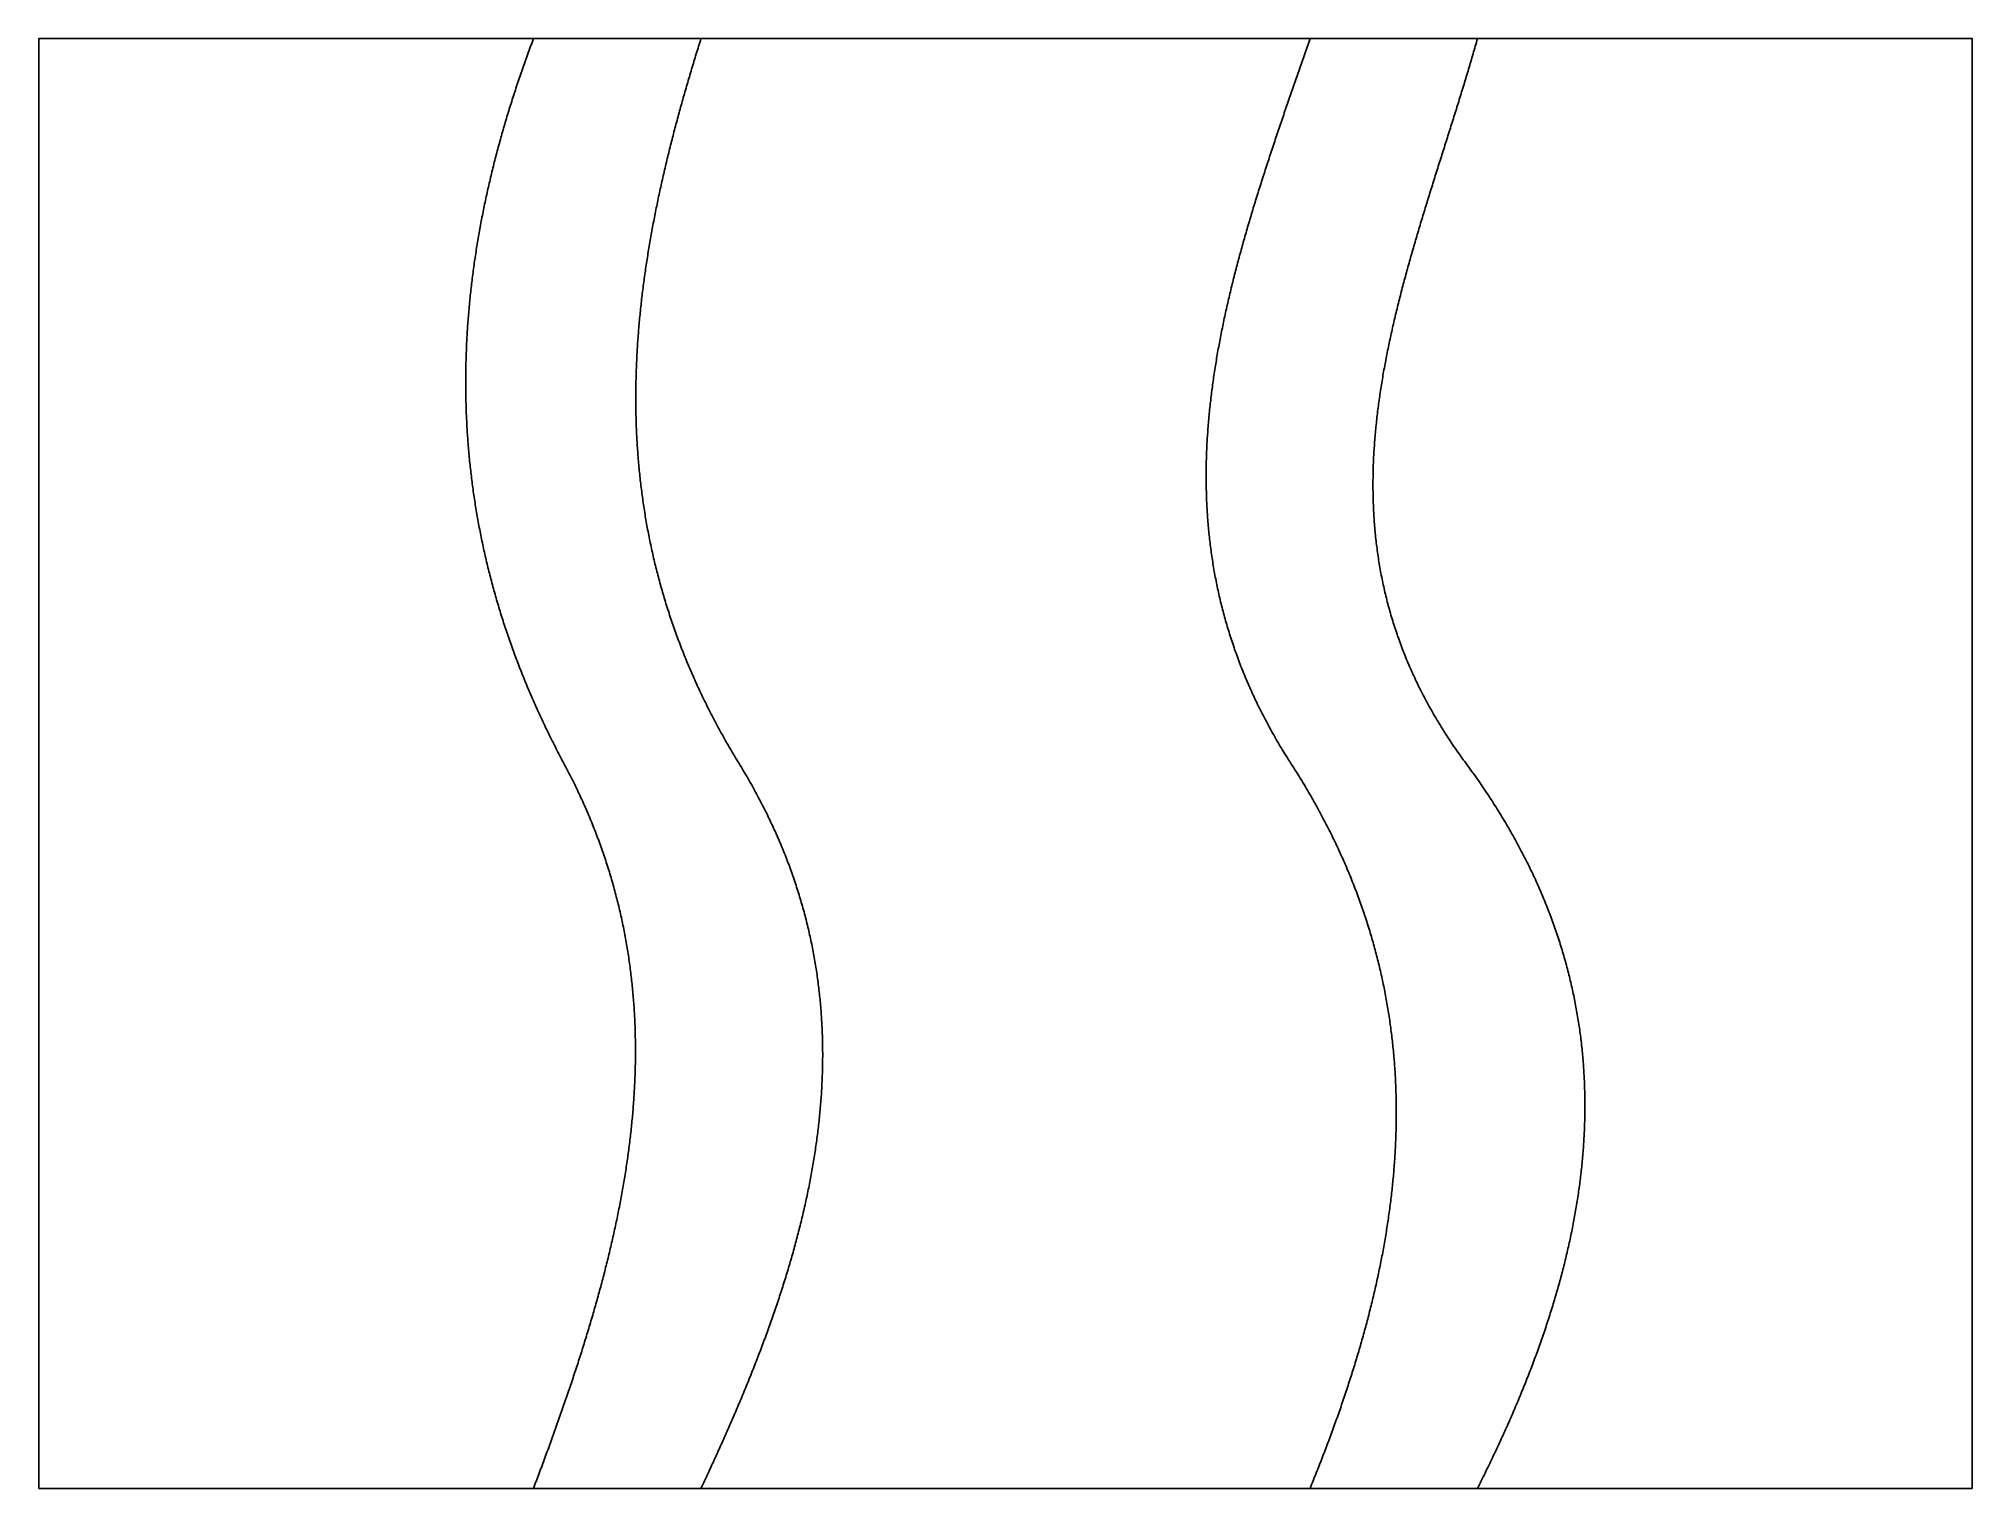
# Model space of a CAD drawing. Header units: millimetres. Extents: x 0 to 508, y 0 to 381.
import ezdxf

# ---------------------------------------------------------------- set-up
doc = ezdxf.new("R2010")
doc.units = ezdxf.units.MM
for name, color, linetype in [('P01_MAPLE', 3, 'CONTINUOUS'), ('P02_WALNUT', 3, 'CONTINUOUS'), ('P03_MAPLE', 3, 'CONTINUOUS'), ('P04_WALNUT', 3, 'CONTINUOUS'), ('P05_MAPLE', 3, 'CONTINUOUS')]:
    doc.layers.add(name, color=color, linetype=linetype)

msp = doc.modelspace()

# ---------------------------------------------------------------- linework, layer by layer
at = {"layer": 'P01_MAPLE'}
msp.add_lwpolyline([(0, 0), (0, 0.5), (0, 1), (0, 1.5), (0, 2), (0, 2.5), (0, 3), (0, 3.5), (0, 4), (0, 4.5), (0, 5), (0, 5.5), (0, 6), (0, 6.5), (0, 7), (0, 7.5), (0, 8), (0, 8.5), (0, 9), (0, 9.5), (0, 10), (0, 10.5), (0, 11), (0, 11.5), (0, 12), (0, 12.5), (0, 13), (0, 13.5), (0, 14), (0, 14.5), (0, 15), (0, 15.5), (0, 16), (0, 16.5), (0, 17), (0, 17.5), (0, 18), (0, 18.5), (0, 19), (0, 19.5), (0, 20), (0, 20.5), (0, 21), (0, 21.5), (0, 22), (0, 22.5), (0, 23), (0, 23.5), (0, 24), (0, 24.5), (0, 25), (0, 25.5), (0, 26), (0, 26.5), (0, 27), (0, 27.5), (0, 28), (0, 28.5), (0, 29), (0, 29.5), (0, 30), (0, 30.5), (0, 31), (0, 31.5), (0, 32), (0, 32.5), (0, 33), (0, 33.5), (0, 34), (0, 34.5), (0, 35), (0, 35.5), (0, 36), (0, 36.5), (0, 37), (0, 37.5), (0, 38), (0, 38.5), (0, 39), (0, 39.5), (0, 40), (0, 40.5), (0, 41), (0, 41.5), (0, 42), (0, 42.5), (0, 43), (0, 43.5), (0, 44), (0, 44.5), (0, 45), (0, 45.5), (0, 46), (0, 46.5), (0, 47), (0, 47.5), (0, 48), (0, 48.5), (0, 49), (0, 49.5), (0, 50), (0, 50.5), (0, 51), (0, 51.5), (0, 52), (0, 52.5), (0, 53), (0, 53.5), (0, 54), (0, 54.5), (0, 55), (0, 55.5), (0, 56), (0, 56.5), (0, 57), (0, 57.5), (0, 58), (0, 58.5), (0, 59), (0, 59.5), (0, 60), (0, 60.5), (0, 61), (0, 61.5), (0, 62), (0, 62.5), (0, 63), (0, 63.5), (0, 64), (0, 64.5), (0, 65), (0, 65.5), (0, 66), (0, 66.5), (0, 67), (0, 67.5), (0, 68), (0, 68.5), (0, 69), (0, 69.5), (0, 70), (0, 70.5), (0, 71), (0, 71.5), (0, 72), (0, 72.5), (0, 73), (0, 73.5), (0, 74), (0, 74.5), (0, 75), (0, 75.5), (0, 76), (0, 76.5), (0, 77), (0, 77.5), (0, 78), (0, 78.5), (0, 79), (0, 79.5), (0, 80), (0, 80.5), (0, 81), (0, 81.5), (0, 82), (0, 82.5), (0, 83), (0, 83.5), (0, 84), (0, 84.5), (0, 85), (0, 85.5), (0, 86), (0, 86.5), (0, 87), (0, 87.5), (0, 88), (0, 88.5), (0, 89), (0, 89.5), (0, 90), (0, 90.5), (0, 91), (0, 91.5), (0, 92), (0, 92.5), (0, 93), (0, 93.5), (0, 94), (0, 94.5), (0, 95), (0, 95.5), (0, 96), (0, 96.5), (0, 97), (0, 97.5), (0, 98), (0, 98.5), (0, 99), (0, 99.5), (0, 100), (0, 100.5), (0, 101), (0, 101.5), (0, 102), (0, 102.5), (0, 103), (0, 103.5), (0, 104), (0, 104.5), (0, 105), (0, 105.5), (0, 106), (0, 106.5), (0, 107), (0, 107.5), (0, 108), (0, 108.5), (0, 109), (0, 109.5), (0, 110), (0, 110.5), (0, 111), (0, 111.5), (0, 112), (0, 112.5), (0, 113), (0, 113.5), (0, 114), (0, 114.5), (0, 115), (0, 115.5), (0, 116), (0, 116.5), (0, 117), (0, 117.5), (0, 118), (0, 118.5), (0, 119), (0, 119.5), (0, 120), (0, 120.5), (0, 121), (0, 121.5), (0, 122), (0, 122.5), (0, 123), (0, 123.5), (0, 124), (0, 124.5), (0, 125), (0, 125.5), (0, 126), (0, 126.5), (0, 127), (0, 127.5), (0, 128), (0, 128.5), (0, 129), (0, 129.5), (0, 130), (0, 130.5), (0, 131), (0, 131.5), (0, 132), (0, 132.5), (0, 133), (0, 133.5), (0, 134), (0, 134.5), (0, 135), (0, 135.5), (0, 136), (0, 136.5), (0, 137), (0, 137.5), (0, 138), (0, 138.5), (0, 139), (0, 139.5), (0, 140), (0, 140.5), (0, 141), (0, 141.5), (0, 142), (0, 142.5), (0, 143), (0, 143.5), (0, 144), (0, 144.5), (0, 145), (0, 145.5), (0, 146), (0, 146.5), (0, 147), (0, 147.5), (0, 148), (0, 148.5), (0, 149), (0, 149.5), (0, 150), (0, 150.5), (0, 151), (0, 151.5), (0, 152), (0, 152.5), (0, 153), (0, 153.5), (0, 154), (0, 154.5), (0, 155), (0, 155.5), (0, 156), (0, 156.5), (0, 157), (0, 157.5), (0, 158), (0, 158.5), (0, 159), (0, 159.5), (0, 160), (0, 160.5), (0, 161), (0, 161.5), (0, 162), (0, 162.5), (0, 163), (0, 163.5), (0, 164), (0, 164.5), (0, 165), (0, 165.5), (0, 166), (0, 166.5), (0, 167), (0, 167.5), (0, 168), (0, 168.5), (0, 169), (0, 169.5), (0, 170), (0, 170.5), (0, 171), (0, 171.5), (0, 172), (0, 172.5), (0, 173), (0, 173.5), (0, 174), (0, 174.5), (0, 175), (0, 175.5), (0, 176), (0, 176.5), (0, 177), (0, 177.5), (0, 178), (0, 178.5), (0, 179), (0, 179.5), (0, 180), (0, 180.5), (0, 181), (0, 181.5), (0, 182), (0, 182.5), (0, 183), (0, 183.5), (0, 184), (0, 184.5), (0, 185), (0, 185.5), (0, 186), (0, 186.5), (0, 187), (0, 187.5), (0, 188), (0, 188.5), (0, 189), (0, 189.5), (0, 190), (0, 190.5), (0, 191), (0, 191.5), (0, 192), (0, 192.5), (0, 193), (0, 193.5), (0, 194), (0, 194.5), (0, 195), (0, 195.5), (0, 196), (0, 196.5), (0, 197), (0, 197.5), (0, 198), (0, 198.5), (0, 199), (0, 199.5), (0, 200), (0, 200.5), (0, 201), (0, 201.5), (0, 202), (0, 202.5), (0, 203), (0, 203.5), (0, 204), (0, 204.5), (0, 205), (0, 205.5), (0, 206), (0, 206.5), (0, 207), (0, 207.5), (0, 208), (0, 208.5), (0, 209), (0, 209.5), (0, 210), (0, 210.5), (0, 211), (0, 211.5), (0, 212), (0, 212.5), (0, 213), (0, 213.5), (0, 214), (0, 214.5), (0, 215), (0, 215.5), (0, 216), (0, 216.5), (0, 217), (0, 217.5), (0, 218), (0, 218.5), (0, 219), (0, 219.5), (0, 220), (0, 220.5), (0, 221), (0, 221.5), (0, 222), (0, 222.5), (0, 223), (0, 223.5), (0, 224), (0, 224.5), (0, 225), (0, 225.5), (0, 226), (0, 226.5), (0, 227), (0, 227.5), (0, 228), (0, 228.5), (0, 229), (0, 229.5), (0, 230), (0, 230.5), (0, 231), (0, 231.5), (0, 232), (0, 232.5), (0, 233), (0, 233.5), (0, 234), (0, 234.5), (0, 235), (0, 235.5), (0, 236), (0, 236.5), (0, 237), (0, 237.5), (0, 238), (0, 238.5), (0, 239), (0, 239.5), (0, 240), (0, 240.5), (0, 241), (0, 241.5), (0, 242), (0, 242.5), (0, 243), (0, 243.5), (0, 244), (0, 244.5), (0, 245), (0, 245.5), (0, 246), (0, 246.5), (0, 247), (0, 247.5), (0, 248), (0, 248.5), (0, 249), (0, 249.5), (0, 250), (0, 250.5), (0, 251), (0, 251.5), (0, 252), (0, 252.5), (0, 253), (0, 253.5), (0, 254), (0, 254.5), (0, 255), (0, 255.5), (0, 256), (0, 256.5), (0, 257), (0, 257.5), (0, 258), (0, 258.5), (0, 259), (0, 259.5), (0, 260), (0, 260.5), (0, 261), (0, 261.5), (0, 262), (0, 262.5), (0, 263), (0, 263.5), (0, 264), (0, 264.5), (0, 265), (0, 265.5), (0, 266), (0, 266.5), (0, 267), (0, 267.5), (0, 268), (0, 268.5), (0, 269), (0, 269.5), (0, 270), (0, 270.5), (0, 271), (0, 271.5), (0, 272), (0, 272.5), (0, 273), (0, 273.5), (0, 274), (0, 274.5), (0, 275), (0, 275.5), (0, 276), (0, 276.5), (0, 277), (0, 277.5), (0, 278), (0, 278.5), (0, 279), (0, 279.5), (0, 280), (0, 280.5), (0, 281), (0, 281.5), (0, 282), (0, 282.5), (0, 283), (0, 283.5), (0, 284), (0, 284.5), (0, 285), (0, 285.5), (0, 286), (0, 286.5), (0, 287), (0, 287.5), (0, 288), (0, 288.5), (0, 289), (0, 289.5), (0, 290), (0, 290.5), (0, 291), (0, 291.5), (0, 292), (0, 292.5), (0, 293), (0, 293.5), (0, 294), (0, 294.5), (0, 295), (0, 295.5), (0, 296), (0, 296.5), (0, 297), (0, 297.5), (0, 298), (0, 298.5), (0, 299), (0, 299.5), (0, 300), (0, 300.5), (0, 301), (0, 301.5), (0, 302), (0, 302.5), (0, 303), (0, 303.5), (0, 304), (0, 304.5), (0, 305), (0, 305.5), (0, 306), (0, 306.5), (0, 307), (0, 307.5), (0, 308), (0, 308.5), (0, 309), (0, 309.5), (0, 310), (0, 310.5), (0, 311), (0, 311.5), (0, 312), (0, 312.5), (0, 313), (0, 313.5), (0, 314), (0, 314.5), (0, 315), (0, 315.5), (0, 316), (0, 316.5), (0, 317), (0, 317.5), (0, 318), (0, 318.5), (0, 319), (0, 319.5), (0, 320), (0, 320.5), (0, 321), (0, 321.5), (0, 322), (0, 322.5), (0, 323), (0, 323.5), (0, 324), (0, 324.5), (0, 325), (0, 325.5), (0, 326), (0, 326.5), (0, 327), (0, 327.5), (0, 328), (0, 328.5), (0, 329), (0, 329.5), (0, 330), (0, 330.5), (0, 331), (0, 331.5), (0, 332), (0, 332.5), (0, 333), (0, 333.5), (0, 334), (0, 334.5), (0, 335), (0, 335.5), (0, 336), (0, 336.5), (0, 337), (0, 337.5), (0, 338), (0, 338.5), (0, 339), (0, 339.5), (0, 340), (0, 340.5), (0, 341), (0, 341.5), (0, 342), (0, 342.5), (0, 343), (0, 343.5), (0, 344), (0, 344.5), (0, 345), (0, 345.5), (0, 346), (0, 346.5), (0, 347), (0, 347.5), (0, 348), (0, 348.5), (0, 349), (0, 349.5), (0, 350), (0, 350.5), (0, 351), (0, 351.5), (0, 352), (0, 352.5), (0, 353), (0, 353.5), (0, 354), (0, 354.5), (0, 355), (0, 355.5), (0, 356), (0, 356.5), (0, 357), (0, 357.5), (0, 358), (0, 358.5), (0, 359), (0, 359.5), (0, 360), (0, 360.5), (0, 361), (0, 361.5), (0, 362), (0, 362.5), (0, 363), (0, 363.5), (0, 364), (0, 364.5), (0, 365), (0, 365.5), (0, 366), (0, 366.5), (0, 367), (0, 367.5), (0, 368), (0, 368.5), (0, 369), (0, 369.5), (0, 370), (0, 370.5), (0, 371), (0, 371.5), (0, 372), (0, 372.5), (0, 373), (0, 373.5), (0, 374), (0, 374.5), (0, 375), (0, 375.5), (0, 376), (0, 376.5), (0, 377), (0, 377.5), (0, 378), (0, 378.5), (0, 379), (0, 379.5), (0, 380), (0, 380.5), (0, 381), (130, 381), (129.811479, 380.5), (129.623868, 380), (129.43717, 379.5), (129.251385, 379), (129.066516, 378.5), (128.882564, 378), (128.699531, 377.5), (128.517417, 377), (128.336225, 376.5), (128.155956, 376), (127.976612, 375.5), (127.798193, 375), (127.620702, 374.5), (127.44414, 374), (127.268509, 373.5), (127.09381, 373), (126.920044, 372.5), (126.747214, 372), (126.57532, 371.5), (126.404365, 371), (126.234349, 370.5), (126.065274, 370), (125.897142, 369.5), (125.729955, 369), (125.563713, 368.5), (125.398419, 368), (125.234073, 367.5), (125.070678, 367), (124.908234, 366.5), (124.746744, 366), (124.586209, 365.5), (124.42663, 365), (124.268009, 364.5), (124.110348, 364), (123.953648, 363.5), (123.79791, 363), (123.643136, 362.5), (123.489328, 362), (123.336486, 361.5), (123.184614, 361), (123.033711, 360.5), (122.88378, 360), (122.734822, 359.5), (122.586839, 359), (122.439832, 358.5), (122.293802, 358), (122.148752, 357.5), (122.004683, 357), (121.861595, 356.5), (121.719492, 356), (121.578374, 355.5), (121.438242, 355), (121.299099, 354.5), (121.160946, 354), (121.023784, 353.5), (120.887615, 353), (120.75244, 352.5), (120.618262, 352), (120.48508, 351.5), (120.352898, 351), (120.221716, 350.5), (120.091536, 350), (119.96236, 349.5), (119.834188, 349), (119.707023, 348.5), (119.580866, 348), (119.455719, 347.5), (119.331583, 347), (119.20846, 346.5), (119.08635, 346), (118.965256, 345.5), (118.84518, 345), (118.726122, 344.5), (118.608084, 344), (118.491068, 343.5), (118.375076, 343), (118.260108, 342.5), (118.146166, 342), (118.033252, 341.5), (117.921368, 341), (117.810514, 340.5), (117.700693, 340), (117.591905, 339.5), (117.484153, 339), (117.377438, 338.5), (117.271761, 338), (117.167125, 337.5), (117.063529, 337), (116.960977, 336.5), (116.859469, 336), (116.759007, 335.5), (116.659593, 335), (116.561228, 334.5), (116.463913, 334), (116.367651, 333.5), (116.272442, 333), (116.178289, 332.5), (116.085191, 332), (115.993153, 331.5), (115.902173, 331), (115.812256, 330.5), (115.7234, 330), (115.635609, 329.5), (115.548884, 329), (115.463226, 328.5), (115.378637, 328), (115.295119, 327.5), (115.212672, 327), (115.131298, 326.5), (115.050999, 326), (114.971777, 325.5), (114.893633, 325), (114.816568, 324.5), (114.740584, 324), (114.665683, 323.5), (114.591865, 323), (114.519133, 322.5), (114.447489, 322), (114.376932, 321.5), (114.307466, 321), (114.239091, 320.5), (114.17181, 320), (114.105623, 319.5), (114.040532, 319), (113.976539, 318.5), (113.913645, 318), (113.851852, 317.5), (113.791161, 317), (113.731574, 316.5), (113.673092, 316), (113.615716, 315.5), (113.55945, 315), (113.504293, 314.5), (113.450247, 314), (113.397314, 313.5), (113.345495, 313), (113.294793, 312.5), (113.245208, 312), (113.196741, 311.5), (113.149395, 311), (113.103172, 310.5), (113.058071, 310), (113.014096, 309.5), (112.971247, 309), (112.929526, 308.5), (112.888935, 308), (112.849475, 307.5), (112.811147, 307), (112.773954, 306.5), (112.737896, 306), (112.702976, 305.5), (112.669194, 305), (112.636552, 304.5), (112.605052, 304), (112.574695, 303.5), (112.545483, 303), (112.517417, 302.5), (112.490499, 302), (112.46473, 301.5), (112.440113, 301), (112.416647, 300.5), (112.394335, 300), (112.373179, 299.5), (112.35318, 299), (112.334339, 298.5), (112.316658, 298), (112.300138, 297.5), (112.284782, 297), (112.27059, 296.5), (112.257564, 296), (112.245705, 295.5), (112.235016, 295), (112.225497, 294.5), (112.21715, 294), (112.209977, 293.5), (112.203979, 293), (112.199157, 292.5), (112.195514, 292), (112.19305, 291.5), (112.191768, 291), (112.191668, 290.5), (112.192753, 290), (112.195023, 289.5), (112.198481, 289), (112.203127, 288.5), (112.208964, 288), (112.215992, 287.5), (112.224214, 287), (112.233631, 286.5), (112.244244, 286), (112.256055, 285.5), (112.269066, 285), (112.283277, 284.5), (112.298691, 284), (112.315309, 283.5), (112.333133, 283), (112.352163, 282.5), (112.372402, 282), (112.393851, 281.5), (112.416512, 281), (112.440385, 280.5), (112.465474, 280), (112.491778, 279.5), (112.5193, 279), (112.548042, 278.5), (112.578004, 278), (112.609188, 277.5), (112.641596, 277), (112.675229, 276.5), (112.710089, 276), (112.746177, 275.5), (112.783495, 275), (112.822045, 274.5), (112.861827, 274), (112.902843, 273.5), (112.945096, 273), (112.988586, 272.5), (113.033314, 272), (113.079284, 271.5), (113.126495, 271), (113.174949, 270.5), (113.224649, 270), (113.275595, 269.5), (113.327789, 269), (113.381233, 268.5), (113.435928, 268), (113.491875, 267.5), (113.549077, 267), (113.607534, 266.5), (113.667248, 266), (113.728221, 265.5), (113.790454, 265), (113.853949, 264.5), (113.918707, 264), (113.984729, 263.5), (114.052018, 263), (114.120575, 262.5), (114.190401, 262), (114.261498, 261.5), (114.333867, 261), (114.40751, 260.5), (114.482429, 260), (114.558624, 259.5), (114.636098, 259), (114.714851, 258.5), (114.794887, 258), (114.876205, 257.5), (114.958807, 257), (115.042696, 256.5), (115.127872, 256), (115.214337, 255.5), (115.302092, 255), (115.39114, 254.5), (115.481481, 254), (115.573118, 253.5), (115.666051, 253), (115.760282, 252.5), (115.855813, 252), (115.952645, 251.5), (116.05078, 251), (116.150219, 250.5), (116.250964, 250), (116.353016, 249.5), (116.456377, 249), (116.561048, 248.5), (116.667031, 248), (116.774327, 247.5), (116.882938, 247), (116.992866, 246.5), (117.104111, 246), (117.216676, 245.5), (117.330561, 245), (117.44577, 244.5), (117.562302, 244), (117.680159, 243.5), (117.799344, 243), (117.919857, 242.5), (118.041701, 242), (118.164875, 241.5), (118.289383, 241), (118.415226, 240.5), (118.542404, 240), (118.670921, 239.5), (118.800776, 239), (118.931972, 238.5), (119.06451, 238), (119.198392, 237.5), (119.33362, 237), (119.470194, 236.5), (119.608116, 236), (119.747388, 235.5), (119.888011, 235), (120.029988, 234.5), (120.173318, 234), (120.318005, 233.5), (120.464048, 233), (120.611451, 232.5), (120.760214, 232), (120.910339, 231.5), (121.061828, 231), (121.214681, 230.5), (121.368901, 230), (121.524489, 229.5), (121.681447, 229), (121.839775, 228.5), (121.999477, 228), (122.160552, 227.5), (122.323003, 227), (122.486831, 226.5), (122.652037, 226), (122.818624, 225.5), (122.986593, 225), (123.155945, 224.5), (123.326681, 224), (123.498804, 223.5), (123.672314, 223), (123.847214, 222.5), (124.023504, 222), (124.201187, 221.5), (124.380264, 221), (124.560736, 220.5), (124.742605, 220), (124.925872, 219.5), (125.110539, 219), (125.296608, 218.5), (125.48408, 218), (125.672956, 217.5), (125.863238, 217), (126.054927, 216.5), (126.248026, 216), (126.442535, 215.5), (126.638456, 215), (126.835791, 214.5), (127.034541, 214), (127.234707, 213.5), (127.436292, 213), (127.639296, 212.5), (127.843722, 212), (128.04957, 211.5), (128.256842, 211), (128.46554, 210.5), (128.675666, 210), (128.88722, 209.5), (129.100204, 209), (129.31462, 208.5), (129.53047, 208), (129.747754, 207.5), (129.966475, 207), (130.186634, 206.5), (130.408232, 206), (130.631271, 205.5), (130.855752, 205), (131.081677, 204.5), (131.309048, 204), (131.537866, 203.5), (131.768132, 203), (131.999849, 202.5), (132.233017, 202), (132.467638, 201.5), (132.703713, 201), (132.941245, 200.5), (133.180234, 200), (133.420683, 199.5), (133.662592, 199), (133.905963, 198.5), (134.150798, 198), (134.397098, 197.5), (134.644865, 197), (134.8941, 196.5), (135.144805, 196), (135.396982, 195.5), (135.650631, 195), (135.905754, 194.5), (136.162353, 194), (136.42043, 193.5), (136.679986, 193), (136.941022, 192.5), (137.20354, 192), (137.467541, 191.5), (137.733027, 191), (138, 190.5), (138.266643, 190), (138.531141, 189.5), (138.7935, 189), (139.053725, 188.5), (139.31182, 188), (139.567791, 187.5), (139.821642, 187), (140.073379, 186.5), (140.323007, 186), (140.57053, 185.5), (140.815954, 185), (141.059283, 184.5), (141.300523, 184), (141.539679, 183.5), (141.776755, 183), (142.011756, 182.5), (142.244688, 182), (142.475556, 181.5), (142.704364, 181), (142.931117, 180.5), (143.155821, 180), (143.37848, 179.5), (143.5991, 179), (143.817685, 178.5), (144.034241, 178), (144.248772, 177.5), (144.461284, 177), (144.671781, 176.5), (144.880268, 176), (145.086751, 175.5), (145.291234, 175), (145.493722, 174.5), (145.694221, 174), (145.892735, 173.5), (146.08927, 173), (146.28383, 172.5), (146.47642, 172), (146.667045, 171.5), (146.855711, 171), (147.042422, 170.5), (147.227183, 170), (147.41, 169.5), (147.590877, 169), (147.769819, 168.5), (147.946831, 168), (148.121919, 167.5), (148.295087, 167), (148.46634, 166.5), (148.635683, 166), (148.803121, 165.5), (148.96866, 165), (149.132303, 164.5), (149.294057, 164), (149.453926, 163.5), (149.611916, 163), (149.76803, 162.5), (149.922274, 162), (150.074654, 161.5), (150.225174, 161), (150.373838, 160.5), (150.520653, 160), (150.665623, 159.5), (150.808753, 159), (150.950048, 158.5), (151.089513, 158), (151.227153, 157.5), (151.362973, 157), (151.496979, 156.5), (151.629174, 156), (151.759564, 155.5), (151.888154, 155), (152.014949, 154.5), (152.139954, 154), (152.263175, 153.5), (152.384615, 153), (152.50428, 152.5), (152.622174, 152), (152.738304, 151.5), (152.852674, 151), (152.965289, 150.5), (153.076153, 150), (153.185273, 149.5), (153.292652, 149), (153.398296, 148.5), (153.50221, 148), (153.604399, 147.5), (153.704868, 147), (153.803621, 146.5), (153.900665, 146), (153.996003, 145.5), (154.089641, 145), (154.181583, 144.5), (154.271836, 144), (154.360403, 143.5), (154.44729, 143), (154.532502, 142.5), (154.616044, 142), (154.69792, 141.5), (154.778136, 141), (154.856696, 140.5), (154.933607, 140), (155.008872, 139.5), (155.082497, 139), (155.154486, 138.5), (155.224845, 138), (155.293579, 137.5), (155.360692, 137), (155.42619, 136.5), (155.490078, 136), (155.55236, 135.5), (155.613042, 135), (155.672129, 134.5), (155.729625, 134), (155.785535, 133.5), (155.839865, 133), (155.89262, 132.5), (155.943804, 132), (155.993423, 131.5), (156.041482, 131), (156.087985, 130.5), (156.132937, 130), (156.176344, 129.5), (156.21821, 129), (156.258541, 128.5), (156.297341, 128), (156.334616, 127.5), (156.37037, 127), (156.404609, 126.5), (156.437337, 126), (156.46856, 125.5), (156.498282, 125), (156.526508, 124.5), (156.553244, 124), (156.578494, 123.5), (156.602263, 123), (156.624557, 122.5), (156.64538, 122), (156.664738, 121.5), (156.682635, 121), (156.699076, 120.5), (156.714067, 120), (156.727612, 119.5), (156.739716, 119), (156.750384, 118.5), (156.759622, 118), (156.767434, 117.5), (156.773825, 117), (156.7788, 116.5), (156.782365, 116), (156.784524, 115.5), (156.785282, 115), (156.784645, 114.5), (156.782616, 114), (156.779202, 113.5), (156.774407, 113), (156.768236, 112.5), (156.760695, 112), (156.751787, 111.5), (156.741519, 111), (156.729894, 110.5), (156.716919, 110), (156.702598, 109.5), (156.686936, 109), (156.669938, 108.5), (156.65161, 108), (156.631955, 107.5), (156.610979, 107), (156.588688, 106.5), (156.565085, 106), (156.540177, 105.5), (156.513967, 105), (156.486462, 104.5), (156.457666, 104), (156.427583, 103.5), (156.39622, 103), (156.36358, 102.5), (156.32967, 102), (156.294493, 101.5), (156.258056, 101), (156.220362, 100.5), (156.181417, 100), (156.141227, 99.5), (156.099795, 99), (156.057127, 98.5), (156.013228, 98), (155.968103, 97.5), (155.921756, 97), (155.874194, 96.5), (155.82542, 96), (155.775441, 95.5), (155.72426, 95), (155.671883, 94.5), (155.618314, 94), (155.56356, 93.5), (155.507624, 93), (155.450512, 92.5), (155.392229, 92), (155.33278, 91.5), (155.272169, 91), (155.210403, 90.5), (155.147485, 90), (155.08342, 89.5), (155.018215, 89), (154.951873, 88.5), (154.8844, 88), (154.8158, 87.5), (154.746079, 87), (154.675242, 86.5), (154.603294, 86), (154.530239, 85.5), (154.456083, 85), (154.38083, 84.5), (154.304486, 84), (154.227056, 83.5), (154.148544, 83), (154.068956, 82.5), (153.988296, 82), (153.90657, 81.5), (153.823783, 81), (153.739939, 80.5), (153.655044, 80), (153.569102, 79.5), (153.482119, 79), (153.394099, 78.5), (153.305048, 78), (153.21497, 77.5), (153.123871, 77), (153.031755, 76.5), (152.938628, 76), (152.844494, 75.5), (152.749359, 75), (152.653227, 74.5), (152.556104, 74), (152.457993, 73.5), (152.358902, 73), (152.258834, 72.5), (152.157794, 72), (152.055787, 71.5), (151.952819, 71), (151.848894, 70.5), (151.744018, 70), (151.638195, 69.5), (151.53143, 69), (151.423729, 68.5), (151.315096, 68), (151.205536, 67.5), (151.095055, 67), (150.983657, 66.5), (150.871347, 66), (150.75813, 65.5), (150.644012, 65), (150.528997, 64.5), (150.41309, 64), (150.296296, 63.5), (150.178621, 63), (150.060069, 62.5), (149.940645, 62), (149.820354, 61.5), (149.699201, 61), (149.577192, 60.5), (149.454331, 60), (149.330622, 59.5), (149.206072, 59), (149.080686, 58.5), (148.954467, 58), (148.827421, 57.5), (148.699554, 57), (148.570869, 56.5), (148.441373, 56), (148.31107, 55.5), (148.179965, 55), (148.048062, 54.5), (147.915368, 54), (147.781887, 53.5), (147.647624, 53), (147.512584, 52.5), (147.376772, 52), (147.240193, 51.5), (147.102852, 51), (146.964754, 50.5), (146.825904, 50), (146.686307, 49.5), (146.545968, 49), (146.404892, 48.5), (146.263084, 48), (146.120548, 47.5), (145.977291, 47), (145.833316, 46.5), (145.68863, 46), (145.543236, 45.5), (145.39714, 45), (145.250347, 44.5), (145.102862, 44), (144.95469, 43.5), (144.805835, 43), (144.656304, 42.5), (144.5061, 42), (144.355229, 41.5), (144.203695, 41), (144.051505, 40.5), (143.898662, 40), (143.745172, 39.5), (143.59104, 39), (143.436271, 38.5), (143.280869, 38), (143.12484, 37.5), (142.968189, 37), (142.810921, 36.5), (142.65304, 36), (142.494552, 35.5), (142.335461, 35), (142.175774, 34.5), (142.015494, 34), (141.854626, 33.5), (141.693177, 33), (141.531149, 32.5), (141.36855, 32), (141.205383, 31.5), (141.041654, 31), (140.877367, 30.5), (140.712528, 30), (140.547141, 29.5), (140.381212, 29), (140.214746, 28.5), (140.047747, 28), (139.880221, 27.5), (139.712172, 27), (139.543606, 26.5), (139.374527, 26), (139.204941, 25.5), (139.034852, 25), (138.864266, 24.5), (138.693187, 24), (138.52162, 23.5), (138.349571, 23), (138.177045, 22.5), (138.004046, 22), (137.830579, 21.5), (137.65665, 21), (137.482263, 20.5), (137.307424, 20), (137.132137, 19.5), (136.956407, 19), (136.78024, 18.5), (136.60364, 18), (136.426612, 17.5), (136.249162, 17), (136.071294, 16.5), (135.893014, 16), (135.714325, 15.5), (135.535234, 15), (135.355746, 14.5), (135.175864, 14), (134.995595, 13.5), (134.814943, 13), (134.633913, 12.5), (134.452511, 12), (134.270741, 11.5), (134.088608, 11), (133.906117, 10.5), (133.723274, 10), (133.540082, 9.5), (133.356548, 9), (133.172676, 8.5), (132.988471, 8), (132.803939, 7.5), (132.619083, 7), (132.43391, 6.5), (132.248423, 6), (132.062629, 5.5), (131.876532, 5), (131.690137, 4.5), (131.503449, 4), (131.316473, 3.5), (131.129215, 3), (130.941678, 2.5), (130.753868, 2), (130.565791, 1.5), (130.37745, 1), (130.188852, 0.5), (130, 0)], close=True, dxfattribs=at)
at = {"layer": 'P02_WALNUT'}
msp.add_lwpolyline([(130, 0), (130.188852, 0.5), (130.37745, 1), (130.565791, 1.5), (130.753868, 2), (130.941678, 2.5), (131.129215, 3), (131.316473, 3.5), (131.503449, 4), (131.690137, 4.5), (131.876532, 5), (132.062629, 5.5), (132.248423, 6), (132.43391, 6.5), (132.619083, 7), (132.803939, 7.5), (132.988471, 8), (133.172676, 8.5), (133.356548, 9), (133.540082, 9.5), (133.723274, 10), (133.906117, 10.5), (134.088608, 11), (134.270741, 11.5), (134.452511, 12), (134.633913, 12.5), (134.814943, 13), (134.995595, 13.5), (135.175864, 14), (135.355746, 14.5), (135.535234, 15), (135.714325, 15.5), (135.893014, 16), (136.071294, 16.5), (136.249162, 17), (136.426612, 17.5), (136.60364, 18), (136.78024, 18.5), (136.956407, 19), (137.132137, 19.5), (137.307424, 20), (137.482263, 20.5), (137.65665, 21), (137.830579, 21.5), (138.004046, 22), (138.177045, 22.5), (138.349571, 23), (138.52162, 23.5), (138.693187, 24), (138.864266, 24.5), (139.034852, 25), (139.204941, 25.5), (139.374527, 26), (139.543606, 26.5), (139.712172, 27), (139.880221, 27.5), (140.047747, 28), (140.214746, 28.5), (140.381212, 29), (140.547141, 29.5), (140.712528, 30), (140.877367, 30.5), (141.041654, 31), (141.205383, 31.5), (141.36855, 32), (141.531149, 32.5), (141.693177, 33), (141.854626, 33.5), (142.015494, 34), (142.175774, 34.5), (142.335461, 35), (142.494552, 35.5), (142.65304, 36), (142.810921, 36.5), (142.968189, 37), (143.12484, 37.5), (143.280869, 38), (143.436271, 38.5), (143.59104, 39), (143.745172, 39.5), (143.898662, 40), (144.051505, 40.5), (144.203695, 41), (144.355229, 41.5), (144.5061, 42), (144.656304, 42.5), (144.805835, 43), (144.95469, 43.5), (145.102862, 44), (145.250347, 44.5), (145.39714, 45), (145.543236, 45.5), (145.68863, 46), (145.833316, 46.5), (145.977291, 47), (146.120548, 47.5), (146.263084, 48), (146.404892, 48.5), (146.545968, 49), (146.686307, 49.5), (146.825904, 50), (146.964754, 50.5), (147.102852, 51), (147.240193, 51.5), (147.376772, 52), (147.512584, 52.5), (147.647624, 53), (147.781887, 53.5), (147.915368, 54), (148.048062, 54.5), (148.179965, 55), (148.31107, 55.5), (148.441373, 56), (148.570869, 56.5), (148.699554, 57), (148.827421, 57.5), (148.954467, 58), (149.080686, 58.5), (149.206072, 59), (149.330622, 59.5), (149.454331, 60), (149.577192, 60.5), (149.699201, 61), (149.820354, 61.5), (149.940645, 62), (150.060069, 62.5), (150.178621, 63), (150.296296, 63.5), (150.41309, 64), (150.528997, 64.5), (150.644012, 65), (150.75813, 65.5), (150.871347, 66), (150.983657, 66.5), (151.095055, 67), (151.205536, 67.5), (151.315096, 68), (151.423729, 68.5), (151.53143, 69), (151.638195, 69.5), (151.744018, 70), (151.848894, 70.5), (151.952819, 71), (152.055787, 71.5), (152.157794, 72), (152.258834, 72.5), (152.358902, 73), (152.457993, 73.5), (152.556104, 74), (152.653227, 74.5), (152.749359, 75), (152.844494, 75.5), (152.938628, 76), (153.031755, 76.5), (153.123871, 77), (153.21497, 77.5), (153.305048, 78), (153.394099, 78.5), (153.482119, 79), (153.569102, 79.5), (153.655044, 80), (153.739939, 80.5), (153.823783, 81), (153.90657, 81.5), (153.988296, 82), (154.068956, 82.5), (154.148544, 83), (154.227056, 83.5), (154.304486, 84), (154.38083, 84.5), (154.456083, 85), (154.530239, 85.5), (154.603294, 86), (154.675242, 86.5), (154.746079, 87), (154.8158, 87.5), (154.8844, 88), (154.951873, 88.5), (155.018215, 89), (155.08342, 89.5), (155.147485, 90), (155.210403, 90.5), (155.272169, 91), (155.33278, 91.5), (155.392229, 92), (155.450512, 92.5), (155.507624, 93), (155.56356, 93.5), (155.618314, 94), (155.671883, 94.5), (155.72426, 95), (155.775441, 95.5), (155.82542, 96), (155.874194, 96.5), (155.921756, 97), (155.968103, 97.5), (156.013228, 98), (156.057127, 98.5), (156.099795, 99), (156.141227, 99.5), (156.181417, 100), (156.220362, 100.5), (156.258056, 101), (156.294493, 101.5), (156.32967, 102), (156.36358, 102.5), (156.39622, 103), (156.427583, 103.5), (156.457666, 104), (156.486462, 104.5), (156.513967, 105), (156.540177, 105.5), (156.565085, 106), (156.588688, 106.5), (156.610979, 107), (156.631955, 107.5), (156.65161, 108), (156.669938, 108.5), (156.686936, 109), (156.702598, 109.5), (156.716919, 110), (156.729894, 110.5), (156.741519, 111), (156.751787, 111.5), (156.760695, 112), (156.768236, 112.5), (156.774407, 113), (156.779202, 113.5), (156.782616, 114), (156.784645, 114.5), (156.785282, 115), (156.784524, 115.5), (156.782365, 116), (156.7788, 116.5), (156.773825, 117), (156.767434, 117.5), (156.759622, 118), (156.750384, 118.5), (156.739716, 119), (156.727612, 119.5), (156.714067, 120), (156.699076, 120.5), (156.682635, 121), (156.664738, 121.5), (156.64538, 122), (156.624557, 122.5), (156.602263, 123), (156.578494, 123.5), (156.553244, 124), (156.526508, 124.5), (156.498282, 125), (156.46856, 125.5), (156.437337, 126), (156.404609, 126.5), (156.37037, 127), (156.334616, 127.5), (156.297341, 128), (156.258541, 128.5), (156.21821, 129), (156.176344, 129.5), (156.132937, 130), (156.087985, 130.5), (156.041482, 131), (155.993423, 131.5), (155.943804, 132), (155.89262, 132.5), (155.839865, 133), (155.785535, 133.5), (155.729625, 134), (155.672129, 134.5), (155.613042, 135), (155.55236, 135.5), (155.490078, 136), (155.42619, 136.5), (155.360692, 137), (155.293579, 137.5), (155.224845, 138), (155.154486, 138.5), (155.082497, 139), (155.008872, 139.5), (154.933607, 140), (154.856696, 140.5), (154.778136, 141), (154.69792, 141.5), (154.616044, 142), (154.532502, 142.5), (154.44729, 143), (154.360403, 143.5), (154.271836, 144), (154.181583, 144.5), (154.089641, 145), (153.996003, 145.5), (153.900665, 146), (153.803621, 146.5), (153.704868, 147), (153.604399, 147.5), (153.50221, 148), (153.398296, 148.5), (153.292652, 149), (153.185273, 149.5), (153.076153, 150), (152.965289, 150.5), (152.852674, 151), (152.738304, 151.5), (152.622174, 152), (152.50428, 152.5), (152.384615, 153), (152.263175, 153.5), (152.139954, 154), (152.014949, 154.5), (151.888154, 155), (151.759564, 155.5), (151.629174, 156), (151.496979, 156.5), (151.362973, 157), (151.227153, 157.5), (151.089513, 158), (150.950048, 158.5), (150.808753, 159), (150.665623, 159.5), (150.520653, 160), (150.373838, 160.5), (150.225174, 161), (150.074654, 161.5), (149.922274, 162), (149.76803, 162.5), (149.611916, 163), (149.453926, 163.5), (149.294057, 164), (149.132303, 164.5), (148.96866, 165), (148.803121, 165.5), (148.635683, 166), (148.46634, 166.5), (148.295087, 167), (148.121919, 167.5), (147.946831, 168), (147.769819, 168.5), (147.590877, 169), (147.41, 169.5), (147.227183, 170), (147.042422, 170.5), (146.855711, 171), (146.667045, 171.5), (146.47642, 172), (146.28383, 172.5), (146.08927, 173), (145.892735, 173.5), (145.694221, 174), (145.493722, 174.5), (145.291234, 175), (145.086751, 175.5), (144.880268, 176), (144.671781, 176.5), (144.461284, 177), (144.248772, 177.5), (144.034241, 178), (143.817685, 178.5), (143.5991, 179), (143.37848, 179.5), (143.155821, 180), (142.931117, 180.5), (142.704364, 181), (142.475556, 181.5), (142.244688, 182), (142.011756, 182.5), (141.776755, 183), (141.539679, 183.5), (141.300523, 184), (141.059283, 184.5), (140.815954, 185), (140.57053, 185.5), (140.323007, 186), (140.073379, 186.5), (139.821642, 187), (139.567791, 187.5), (139.31182, 188), (139.053725, 188.5), (138.7935, 189), (138.531141, 189.5), (138.266643, 190), (138, 190.5), (137.733027, 191), (137.467541, 191.5), (137.20354, 192), (136.941022, 192.5), (136.679986, 193), (136.42043, 193.5), (136.162353, 194), (135.905754, 194.5), (135.650631, 195), (135.396982, 195.5), (135.144805, 196), (134.8941, 196.5), (134.644865, 197), (134.397098, 197.5), (134.150798, 198), (133.905963, 198.5), (133.662592, 199), (133.420683, 199.5), (133.180234, 200), (132.941245, 200.5), (132.703713, 201), (132.467638, 201.5), (132.233017, 202), (131.999849, 202.5), (131.768132, 203), (131.537866, 203.5), (131.309048, 204), (131.081677, 204.5), (130.855752, 205), (130.631271, 205.5), (130.408232, 206), (130.186634, 206.5), (129.966475, 207), (129.747754, 207.5), (129.53047, 208), (129.31462, 208.5), (129.100204, 209), (128.88722, 209.5), (128.675666, 210), (128.46554, 210.5), (128.256842, 211), (128.04957, 211.5), (127.843722, 212), (127.639296, 212.5), (127.436292, 213), (127.234707, 213.5), (127.034541, 214), (126.835791, 214.5), (126.638456, 215), (126.442535, 215.5), (126.248026, 216), (126.054927, 216.5), (125.863238, 217), (125.672956, 217.5), (125.48408, 218), (125.296608, 218.5), (125.110539, 219), (124.925872, 219.5), (124.742605, 220), (124.560736, 220.5), (124.380264, 221), (124.201187, 221.5), (124.023504, 222), (123.847214, 222.5), (123.672314, 223), (123.498804, 223.5), (123.326681, 224), (123.155945, 224.5), (122.986593, 225), (122.818624, 225.5), (122.652037, 226), (122.486831, 226.5), (122.323003, 227), (122.160552, 227.5), (121.999477, 228), (121.839775, 228.5), (121.681447, 229), (121.524489, 229.5), (121.368901, 230), (121.214681, 230.5), (121.061828, 231), (120.910339, 231.5), (120.760214, 232), (120.611451, 232.5), (120.464048, 233), (120.318005, 233.5), (120.173318, 234), (120.029988, 234.5), (119.888011, 235), (119.747388, 235.5), (119.608116, 236), (119.470194, 236.5), (119.33362, 237), (119.198392, 237.5), (119.06451, 238), (118.931972, 238.5), (118.800776, 239), (118.670921, 239.5), (118.542404, 240), (118.415226, 240.5), (118.289383, 241), (118.164875, 241.5), (118.041701, 242), (117.919857, 242.5), (117.799344, 243), (117.680159, 243.5), (117.562302, 244), (117.44577, 244.5), (117.330561, 245), (117.216676, 245.5), (117.104111, 246), (116.992866, 246.5), (116.882938, 247), (116.774327, 247.5), (116.667031, 248), (116.561048, 248.5), (116.456377, 249), (116.353016, 249.5), (116.250964, 250), (116.150219, 250.5), (116.05078, 251), (115.952645, 251.5), (115.855813, 252), (115.760282, 252.5), (115.666051, 253), (115.573118, 253.5), (115.481481, 254), (115.39114, 254.5), (115.302092, 255), (115.214337, 255.5), (115.127872, 256), (115.042696, 256.5), (114.958807, 257), (114.876205, 257.5), (114.794887, 258), (114.714851, 258.5), (114.636098, 259), (114.558624, 259.5), (114.482429, 260), (114.40751, 260.5), (114.333867, 261), (114.261498, 261.5), (114.190401, 262), (114.120575, 262.5), (114.052018, 263), (113.984729, 263.5), (113.918707, 264), (113.853949, 264.5), (113.790454, 265), (113.728221, 265.5), (113.667248, 266), (113.607534, 266.5), (113.549077, 267), (113.491875, 267.5), (113.435928, 268), (113.381233, 268.5), (113.327789, 269), (113.275595, 269.5), (113.224649, 270), (113.174949, 270.5), (113.126495, 271), (113.079284, 271.5), (113.033314, 272), (112.988586, 272.5), (112.945096, 273), (112.902843, 273.5), (112.861827, 274), (112.822045, 274.5), (112.783495, 275), (112.746177, 275.5), (112.710089, 276), (112.675229, 276.5), (112.641596, 277), (112.609188, 277.5), (112.578004, 278), (112.548042, 278.5), (112.5193, 279), (112.491778, 279.5), (112.465474, 280), (112.440385, 280.5), (112.416512, 281), (112.393851, 281.5), (112.372402, 282), (112.352163, 282.5), (112.333133, 283), (112.315309, 283.5), (112.298691, 284), (112.283277, 284.5), (112.269066, 285), (112.256055, 285.5), (112.244244, 286), (112.233631, 286.5), (112.224214, 287), (112.215992, 287.5), (112.208964, 288), (112.203127, 288.5), (112.198481, 289), (112.195023, 289.5), (112.192753, 290), (112.191668, 290.5), (112.191768, 291), (112.19305, 291.5), (112.195514, 292), (112.199157, 292.5), (112.203979, 293), (112.209977, 293.5), (112.21715, 294), (112.225497, 294.5), (112.235016, 295), (112.245705, 295.5), (112.257564, 296), (112.27059, 296.5), (112.284782, 297), (112.300138, 297.5), (112.316658, 298), (112.334339, 298.5), (112.35318, 299), (112.373179, 299.5), (112.394335, 300), (112.416647, 300.5), (112.440113, 301), (112.46473, 301.5), (112.490499, 302), (112.517417, 302.5), (112.545483, 303), (112.574695, 303.5), (112.605052, 304), (112.636552, 304.5), (112.669194, 305), (112.702976, 305.5), (112.737896, 306), (112.773954, 306.5), (112.811147, 307), (112.849475, 307.5), (112.888935, 308), (112.929526, 308.5), (112.971247, 309), (113.014096, 309.5), (113.058071, 310), (113.103172, 310.5), (113.149395, 311), (113.196741, 311.5), (113.245208, 312), (113.294793, 312.5), (113.345495, 313), (113.397314, 313.5), (113.450247, 314), (113.504293, 314.5), (113.55945, 315), (113.615716, 315.5), (113.673092, 316), (113.731574, 316.5), (113.791161, 317), (113.851852, 317.5), (113.913645, 318), (113.976539, 318.5), (114.040532, 319), (114.105623, 319.5), (114.17181, 320), (114.239091, 320.5), (114.307466, 321), (114.376932, 321.5), (114.447489, 322), (114.519133, 322.5), (114.591865, 323), (114.665683, 323.5), (114.740584, 324), (114.816568, 324.5), (114.893633, 325), (114.971777, 325.5), (115.050999, 326), (115.131298, 326.5), (115.212672, 327), (115.295119, 327.5), (115.378637, 328), (115.463226, 328.5), (115.548884, 329), (115.635609, 329.5), (115.7234, 330), (115.812256, 330.5), (115.902173, 331), (115.993153, 331.5), (116.085191, 332), (116.178289, 332.5), (116.272442, 333), (116.367651, 333.5), (116.463913, 334), (116.561228, 334.5), (116.659593, 335), (116.759007, 335.5), (116.859469, 336), (116.960977, 336.5), (117.063529, 337), (117.167125, 337.5), (117.271761, 338), (117.377438, 338.5), (117.484153, 339), (117.591905, 339.5), (117.700693, 340), (117.810514, 340.5), (117.921368, 341), (118.033252, 341.5), (118.146166, 342), (118.260108, 342.5), (118.375076, 343), (118.491068, 343.5), (118.608084, 344), (118.726122, 344.5), (118.84518, 345), (118.965256, 345.5), (119.08635, 346), (119.20846, 346.5), (119.331583, 347), (119.455719, 347.5), (119.580866, 348), (119.707023, 348.5), (119.834188, 349), (119.96236, 349.5), (120.091536, 350), (120.221716, 350.5), (120.352898, 351), (120.48508, 351.5), (120.618262, 352), (120.75244, 352.5), (120.887615, 353), (121.023784, 353.5), (121.160946, 354), (121.299099, 354.5), (121.438242, 355), (121.578374, 355.5), (121.719492, 356), (121.861595, 356.5), (122.004683, 357), (122.148752, 357.5), (122.293802, 358), (122.439832, 358.5), (122.586839, 359), (122.734822, 359.5), (122.88378, 360), (123.033711, 360.5), (123.184614, 361), (123.336486, 361.5), (123.489328, 362), (123.643136, 362.5), (123.79791, 363), (123.953648, 363.5), (124.110348, 364), (124.268009, 364.5), (124.42663, 365), (124.586209, 365.5), (124.746744, 366), (124.908234, 366.5), (125.070678, 367), (125.234073, 367.5), (125.398419, 368), (125.563713, 368.5), (125.729955, 369), (125.897142, 369.5), (126.065274, 370), (126.234349, 370.5), (126.404365, 371), (126.57532, 371.5), (126.747214, 372), (126.920044, 372.5), (127.09381, 373), (127.268509, 373.5), (127.44414, 374), (127.620702, 374.5), (127.798193, 375), (127.976612, 375.5), (128.155956, 376), (128.336225, 376.5), (128.517417, 377), (128.699531, 377.5), (128.882564, 378), (129.066516, 378.5), (129.251385, 379), (129.43717, 379.5), (129.623868, 380), (129.811479, 380.5), (130, 381), (174, 381), (173.842748, 380.5), (173.685954, 380), (173.529623, 379.5), (173.373759, 379), (173.218365, 378.5), (173.063447, 378), (172.909007, 377.5), (172.755049, 377), (172.601579, 376.5), (172.448599, 376), (172.296114, 375.5), (172.144128, 375), (171.992645, 374.5), (171.841669, 374), (171.691203, 373.5), (171.541253, 373), (171.391821, 372.5), (171.242912, 372), (171.09453, 371.5), (170.946679, 371), (170.799363, 370.5), (170.652586, 370), (170.506352, 369.5), (170.360665, 369), (170.215529, 368.5), (170.070948, 368), (169.926926, 367.5), (169.783467, 367), (169.640575, 366.5), (169.498254, 366), (169.356508, 365.5), (169.215342, 365), (169.074758, 364.5), (168.934762, 364), (168.795356, 363.5), (168.656546, 363), (168.518335, 362.5), (168.380727, 362), (168.243727, 361.5), (168.107338, 361), (167.971563, 360.5), (167.836409, 360), (167.701877, 359.5), (167.567973, 359), (167.434699, 358.5), (167.302062, 358), (167.170063, 357.5), (167.038708, 357), (166.908, 356.5), (166.777944, 356), (166.648543, 355.5), (166.519801, 355), (166.391723, 354.5), (166.264312, 354), (166.137572, 353.5), (166.011508, 353), (165.886124, 352.5), (165.761423, 352), (165.637409, 351.5), (165.514087, 351), (165.39146, 350.5), (165.269533, 350), (165.14831, 349.5), (165.027794, 349), (164.907989, 348.5), (164.7889, 348), (164.670531, 347.5), (164.552885, 347), (164.435967, 346.5), (164.319781, 346), (164.20433, 345.5), (164.089619, 345), (163.975652, 344.5), (163.862432, 344), (163.749964, 343.5), (163.638251, 343), (163.527299, 342.5), (163.41711, 342), (163.307689, 341.5), (163.19904, 341), (163.091166, 340.5), (162.984072, 340), (162.877762, 339.5), (162.77224, 339), (162.66751, 338.5), (162.563576, 338), (162.460441, 337.5), (162.358111, 337), (162.256588, 336.5), (162.155877, 336), (162.055982, 335.5), (161.956907, 335), (161.858656, 334.5), (161.761233, 334), (161.664642, 333.5), (161.568887, 333), (161.473972, 332.5), (161.379901, 332), (161.286678, 331.5), (161.194307, 331), (161.102793, 330.5), (161.012138, 330), (160.922347, 329.5), (160.833425, 329), (160.745374, 328.5), (160.6582, 328), (160.571906, 327.5), (160.486496, 327), (160.401974, 326.5), (160.318345, 326), (160.235611, 325.5), (160.153778, 325), (160.072849, 324.5), (159.992828, 324), (159.91372, 323.5), (159.835528, 323), (159.758256, 322.5), (159.681909, 322), (159.606489, 321.5), (159.532003, 321), (159.458452, 320.5), (159.385842, 320), (159.314176, 319.5), (159.243459, 319), (159.173694, 318.5), (159.104885, 318), (159.037037, 317.5), (158.970153, 317), (158.904238, 316.5), (158.839295, 316), (158.775329, 315.5), (158.712343, 315), (158.650342, 314.5), (158.589329, 314), (158.529309, 313.5), (158.470286, 313), (158.412263, 312.5), (158.355244, 312), (158.299234, 311.5), (158.244237, 311), (158.190256, 310.5), (158.137296, 310), (158.085361, 309.5), (158.034454, 309), (157.984581, 308.5), (157.935743, 308), (157.887947, 307.5), (157.841195, 307), (157.795492, 306.5), (157.750842, 306), (157.707248, 305.5), (157.664715, 305), (157.623247, 304.5), (157.582848, 304), (157.543522, 303.5), (157.505272, 303), (157.468104, 302.5), (157.43202, 302), (157.397025, 301.5), (157.363123, 301), (157.330318, 300.5), (157.298614, 300), (157.268014, 299.5), (157.238524, 299), (157.210147, 298.5), (157.182886, 298), (157.156747, 297.5), (157.131733, 297), (157.107847, 296.5), (157.085095, 296), (157.06348, 295.5), (157.043006, 295), (157.023677, 294.5), (157.005497, 294), (156.98847, 293.5), (156.9726, 293), (156.957891, 292.5), (156.944348, 292), (156.931973, 291.5), (156.920772, 291), (156.910748, 290.5), (156.901905, 290), (156.894248, 289.5), (156.887779, 289), (156.882504, 288.5), (156.878427, 288), (156.87555, 287.5), (156.873879, 287), (156.873417, 286.5), (156.874168, 286), (156.876137, 285.5), (156.879327, 285), (156.883742, 284.5), (156.889387, 284), (156.896265, 283.5), (156.904381, 283), (156.913737, 282.5), (156.92434, 282), (156.936192, 281.5), (156.949297, 281), (156.96366, 280.5), (156.979284, 280), (156.996174, 279.5), (157.014333, 279), (157.033766, 278.5), (157.054476, 278), (157.076468, 277.5), (157.099745, 277), (157.124312, 276.5), (157.150173, 276), (157.177331, 275.5), (157.205791, 275), (157.235556, 274.5), (157.266631, 274), (157.29902, 273.5), (157.332726, 273), (157.367754, 272.5), (157.404108, 272), (157.441792, 271.5), (157.480809, 271), (157.521164, 270.5), (157.562861, 270), (157.605904, 269.5), (157.650296, 269), (157.696042, 268.5), (157.743146, 268), (157.791612, 267.5), (157.841444, 267), (157.892645, 266.5), (157.945221, 266), (157.999174, 265.5), (158.054509, 265), (158.11123, 264.5), (158.169341, 264), (158.228846, 263.5), (158.289749, 263), (158.352054, 262.5), (158.415765, 262), (158.480886, 261.5), (158.547421, 261), (158.615374, 260.5), (158.684749, 260), (158.75555, 259.5), (158.827781, 259), (158.901446, 258.5), (158.97655, 258), (159.053095, 257.5), (159.131087, 257), (159.210528, 256.5), (159.291424, 256), (159.373778, 255.5), (159.457595, 255), (159.542877, 254.5), (159.62963, 254), (159.717856, 253.5), (159.807562, 253), (159.898749, 252.5), (159.991423, 252), (160.085586, 251.5), (160.181245, 251), (160.278401, 250.5), (160.37706, 250), (160.477225, 249.5), (160.578901, 249), (160.68209, 248.5), (160.786799, 248), (160.893029, 247.5), (161.000786, 247), (161.110074, 246.5), (161.220896, 246), (161.333256, 245.5), (161.447159, 245), (161.562608, 244.5), (161.679608, 244), (161.798162, 243.5), (161.918275, 243), (162.03995, 242.5), (162.163192, 242), (162.288005, 241.5), (162.414392, 241), (162.542357, 240.5), (162.671906, 240), (162.80304, 239.5), (162.935766, 239), (163.070086, 238.5), (163.206005, 238), (163.343526, 237.5), (163.482654, 237), (163.623393, 236.5), (163.765747, 236), (163.909719, 235.5), (164.055314, 235), (164.202536, 234.5), (164.351388, 234), (164.501876, 233.5), (164.654002, 233), (164.807771, 232.5), (164.963187, 232), (165.120253, 231.5), (165.278975, 231), (165.439355, 230.5), (165.601398, 230), (165.765108, 229.5), (165.930489, 229), (166.097545, 228.5), (166.26628, 228), (166.436698, 227.5), (166.608803, 227), (166.782599, 226.5), (166.95809, 226), (167.135279, 225.5), (167.314172, 225), (167.494772, 224.5), (167.677083, 224), (167.861109, 223.5), (168.046854, 223), (168.234322, 222.5), (168.423517, 222), (168.614444, 221.5), (168.807105, 221), (169.001506, 220.5), (169.19765, 220), (169.395541, 219.5), (169.595183, 219), (169.796581, 218.5), (169.999737, 218), (170.204657, 217.5), (170.411344, 217), (170.619803, 216.5), (170.830036, 216), (171.042049, 215.5), (171.255845, 215), (171.471429, 214.5), (171.688804, 214), (171.907974, 213.5), (172.128944, 213), (172.351717, 212.5), (172.576297, 212), (172.802689, 211.5), (173.030896, 211), (173.260923, 210.5), (173.492773, 210), (173.72645, 209.5), (173.961959, 209), (174.199304, 208.5), (174.438488, 208), (174.679515, 207.5), (174.92239, 207), (175.167117, 206.5), (175.413699, 206), (175.66214, 205.5), (175.912446, 205), (176.164618, 204.5), (176.418663, 204), (176.674583, 203.5), (176.932383, 203), (177.192066, 202.5), (177.453637, 202), (177.7171, 201.5), (177.982458, 201), (178.249717, 200.5), (178.518878, 200), (178.789948, 199.5), (179.062929, 199), (179.337826, 198.5), (179.614643, 198), (179.893384, 197.5), (180.174053, 197), (180.456653, 196.5), (180.741189, 196), (181.027665, 195.5), (181.316085, 195), (181.606453, 194.5), (181.898772, 194), (182.193048, 193.5), (182.489283, 193), (182.787483, 192.5), (183.08765, 192), (183.389789, 191.5), (183.693905, 191), (184, 190.5), (184.305889, 190), (184.609385, 189.5), (184.910495, 189), (185.209222, 188.5), (185.505573, 188), (185.799551, 187.5), (186.091163, 187), (186.380413, 186.5), (186.667307, 186), (186.951849, 185.5), (187.234045, 185), (187.5139, 184.5), (187.791418, 184), (188.066605, 183.5), (188.339467, 183), (188.610007, 182.5), (188.878232, 182), (189.144146, 181.5), (189.407755, 181), (189.669063, 180.5), (189.928076, 180), (190.184798, 179.5), (190.439236, 179), (190.691393, 178.5), (190.941276, 178), (191.188888, 177.5), (191.434236, 177), (191.677324, 176.5), (191.918157, 176), (192.156741, 175.5), (192.393081, 175), (192.627181, 174.5), (192.859047, 174), (193.088684, 173.5), (193.316098, 173), (193.541292, 172.5), (193.764272, 172), (193.985044, 171.5), (194.203612, 171), (194.419982, 170.5), (194.634158, 170), (194.846146, 169.5), (195.055951, 169), (195.263578, 168.5), (195.469032, 168), (195.672318, 167.5), (195.873441, 167), (196.072406, 166.5), (196.269219, 166), (196.463885, 165.5), (196.656408, 165), (196.846793, 164.5), (197.035047, 164), (197.221173, 163.5), (197.405177, 163), (197.587065, 162.5), (197.76684, 162), (197.944509, 161.5), (198.120077, 161), (198.293548, 160.5), (198.464927, 160), (198.63422, 159.5), (198.801432, 159), (198.966568, 158.5), (199.129633, 158), (199.290632, 157.5), (199.44957, 157), (199.606452, 156.5), (199.761284, 156), (199.91407, 155.5), (200.064816, 155), (200.213526, 154.5), (200.360207, 154), (200.504862, 153.5), (200.647497, 153), (200.788117, 152.5), (200.926728, 152), (201.063333, 151.5), (201.197939, 151), (201.330551, 150.5), (201.461173, 150), (201.589811, 149.5), (201.716469, 149), (201.841154, 148.5), (201.963869, 148), (202.084621, 147.5), (202.203413, 147), (202.320252, 146.5), (202.435142, 146), (202.548089, 145.5), (202.659097, 145), (202.768172, 144.5), (202.875319, 144), (202.980542, 143.5), (203.083848, 143), (203.18524, 142.5), (203.284725, 142), (203.382307, 141.5), (203.477991, 141), (203.571783, 140.5), (203.663687, 140), (203.753709, 139.5), (203.841854, 139), (203.928126, 138.5), (204.012532, 138), (204.095075, 137.5), (204.175762, 137), (204.254597, 136.5), (204.331585, 136), (204.406732, 135.5), (204.480042, 135), (204.551521, 134.5), (204.621174, 134), (204.689005, 133.5), (204.75502, 133), (204.819225, 132.5), (204.881623, 132), (204.942221, 131.5), (205.001023, 131), (205.058035, 130.5), (205.113261, 130), (205.166706, 129.5), (205.218377, 129), (205.268277, 128.5), (205.316412, 128), (205.362787, 127.5), (205.407407, 127), (205.450278, 126.5), (205.491404, 126), (205.53079, 125.5), (205.568442, 125), (205.604364, 124.5), (205.638562, 124), (205.671041, 123.5), (205.701806, 123), (205.730862, 122.5), (205.758213, 122), (205.783867, 121.5), (205.807826, 121), (205.830097, 120.5), (205.850684, 120), (205.869593, 119.5), (205.886829, 119), (205.902396, 118.5), (205.916301, 118), (205.928547, 117.5), (205.93914, 117), (205.948086, 116.5), (205.955389, 116), (205.961054, 115.5), (205.965087, 115), (205.967492, 114.5), (205.968275, 114), (205.967441, 113.5), (205.964995, 113), (205.960942, 112.5), (205.955287, 112), (205.948035, 111.5), (205.939191, 111), (205.928761, 110.5), (205.916749, 110), (205.903161, 109.5), (205.888001, 109), (205.871275, 108.5), (205.852988, 108), (205.833145, 107.5), (205.811752, 107), (205.788812, 106.5), (205.764332, 106), (205.738316, 105.5), (205.710769, 105), (205.681697, 104.5), (205.651105, 104), (205.618997, 103.5), (205.585379, 103), (205.550257, 102.5), (205.513634, 102), (205.475516, 101.5), (205.435909, 101), (205.394817, 100.5), (205.352246, 100), (205.3082, 99.5), (205.262685, 99), (205.215705, 98.5), (205.167267, 98), (205.117374, 97.5), (205.066032, 97), (205.013247, 96.5), (204.959023, 96), (204.903365, 95.5), (204.846279, 95), (204.787769, 94.5), (204.72784, 94), (204.666499, 93.5), (204.603749, 93), (204.539597, 92.5), (204.474046, 92), (204.407103, 91.5), (204.338771, 91), (204.269057, 90.5), (204.197966, 90), (204.125502, 89.5), (204.051671, 89), (203.976477, 88.5), (203.899926, 88), (203.822023, 87.5), (203.742774, 87), (203.662182, 86.5), (203.580254, 86), (203.496993, 85.5), (203.412407, 85), (203.326499, 84.5), (203.239274, 84), (203.150738, 83.5), (203.060896, 83), (202.969753, 82.5), (202.877314, 82), (202.783584, 81.5), (202.688568, 81), (202.592272, 80.5), (202.4947, 80), (202.395858, 79.5), (202.29575, 79), (202.194382, 78.5), (202.091758, 78), (201.987885, 77.5), (201.882766, 77), (201.776408, 76.5), (201.668815, 76), (201.559992, 75.5), (201.449945, 75), (201.338678, 74.5), (201.226196, 74), (201.112506, 73.5), (200.997611, 73), (200.881517, 72.5), (200.764229, 72), (200.645752, 71.5), (200.526092, 71), (200.405252, 70.5), (200.283239, 70), (200.160058, 69.5), (200.035713, 69), (199.91021, 68.5), (199.783553, 68), (199.655749, 67.5), (199.526801, 67), (199.396716, 66.5), (199.265498, 66), (199.133152, 65.5), (198.999683, 65), (198.865097, 64.5), (198.729398, 64), (198.592593, 63.5), (198.454684, 63), (198.315679, 62.5), (198.175582, 62), (198.034398, 61.5), (197.892132, 61), (197.748789, 60.5), (197.604375, 60), (197.458894, 59.5), (197.312352, 59), (197.164753, 58.5), (197.016103, 58), (196.866407, 57.5), (196.71567, 57), (196.563897, 56.5), (196.411093, 56), (196.257263, 55.5), (196.102413, 55), (195.946547, 54.5), (195.789671, 54), (195.63179, 53.5), (195.472908, 53), (195.313031, 52.5), (195.152164, 52), (194.990312, 51.5), (194.82748, 51), (194.663673, 50.5), (194.498897, 50), (194.333156, 49.5), (194.166456, 49), (193.998802, 48.5), (193.830198, 48), (193.66065, 47.5), (193.490163, 47), (193.318742, 46.5), (193.146392, 46), (192.973118, 45.5), (192.798926, 45), (192.62382, 44.5), (192.447806, 44), (192.270888, 43.5), (192.093072, 43), (191.914363, 42.5), (191.734765, 42), (191.554285, 41.5), (191.372927, 41), (191.190696, 40.5), (191.007598, 40), (190.823637, 39.5), (190.638818, 39), (190.453147, 38.5), (190.266629, 38), (190.079268, 37.5), (189.891071, 37), (189.702041, 36.5), (189.512185, 36), (189.321507, 35.5), (189.130012, 35), (188.937705, 34.5), (188.744593, 34), (188.550678, 33.5), (188.355968, 33), (188.160466, 32.5), (187.964178, 32), (187.767109, 31.5), (187.569264, 31), (187.370649, 30.5), (187.171267, 30), (186.971125, 29.5), (186.770228, 29), (186.56858, 28.5), (186.366187, 28), (186.163054, 27.5), (185.959185, 27), (185.754587, 26.5), (185.549264, 26), (185.34322, 25.5), (185.136463, 25), (184.928995, 24.5), (184.720823, 24), (184.511952, 23.5), (184.302386, 23), (184.092131, 22.5), (183.881192, 22), (183.669574, 21.5), (183.457282, 21), (183.244321, 20.5), (183.030697, 20), (182.816414, 19.5), (182.601477, 19), (182.385892, 18.5), (182.169664, 18), (181.952797, 17.5), (181.735297, 17), (181.517169, 16.5), (181.298419, 16), (181.07905, 15.5), (180.859069, 15), (180.63848, 14.5), (180.417288, 14), (180.1955, 13.5), (179.973118, 13), (179.75015, 12.5), (179.526599, 12), (179.302472, 11.5), (179.077772, 11), (178.852506, 10.5), (178.626677, 10), (178.400293, 9.5), (178.173356, 9), (177.945873, 8.5), (177.717849, 8), (177.489289, 7.5), (177.260197, 7), (177.03058, 6.5), (176.800441, 6), (176.569787, 5.5), (176.338622, 5), (176.106951, 4.5), (175.874779, 4), (175.642112, 3.5), (175.408955, 3), (175.175313, 2.5), (174.94119, 2), (174.706592, 1.5), (174.471525, 1), (174.235992, 0.5), (174, 0)], close=True, dxfattribs=at)
at = {"layer": 'P03_MAPLE'}
msp.add_lwpolyline([(174, 0), (174.235992, 0.5), (174.471525, 1), (174.706592, 1.5), (174.94119, 2), (175.175313, 2.5), (175.408955, 3), (175.642112, 3.5), (175.874779, 4), (176.106951, 4.5), (176.338622, 5), (176.569787, 5.5), (176.800441, 6), (177.03058, 6.5), (177.260197, 7), (177.489289, 7.5), (177.717849, 8), (177.945873, 8.5), (178.173356, 9), (178.400293, 9.5), (178.626677, 10), (178.852506, 10.5), (179.077772, 11), (179.302472, 11.5), (179.526599, 12), (179.75015, 12.5), (179.973118, 13), (180.1955, 13.5), (180.417288, 14), (180.63848, 14.5), (180.859069, 15), (181.07905, 15.5), (181.298419, 16), (181.517169, 16.5), (181.735297, 17), (181.952797, 17.5), (182.169664, 18), (182.385892, 18.5), (182.601477, 19), (182.816414, 19.5), (183.030697, 20), (183.244321, 20.5), (183.457282, 21), (183.669574, 21.5), (183.881192, 22), (184.092131, 22.5), (184.302386, 23), (184.511952, 23.5), (184.720823, 24), (184.928995, 24.5), (185.136463, 25), (185.34322, 25.5), (185.549264, 26), (185.754587, 26.5), (185.959185, 27), (186.163054, 27.5), (186.366187, 28), (186.56858, 28.5), (186.770228, 29), (186.971125, 29.5), (187.171267, 30), (187.370649, 30.5), (187.569264, 31), (187.767109, 31.5), (187.964178, 32), (188.160466, 32.5), (188.355968, 33), (188.550678, 33.5), (188.744593, 34), (188.937705, 34.5), (189.130012, 35), (189.321507, 35.5), (189.512185, 36), (189.702041, 36.5), (189.891071, 37), (190.079268, 37.5), (190.266629, 38), (190.453147, 38.5), (190.638818, 39), (190.823637, 39.5), (191.007598, 40), (191.190696, 40.5), (191.372927, 41), (191.554285, 41.5), (191.734765, 42), (191.914363, 42.5), (192.093072, 43), (192.270888, 43.5), (192.447806, 44), (192.62382, 44.5), (192.798926, 45), (192.973118, 45.5), (193.146392, 46), (193.318742, 46.5), (193.490163, 47), (193.66065, 47.5), (193.830198, 48), (193.998802, 48.5), (194.166456, 49), (194.333156, 49.5), (194.498897, 50), (194.663673, 50.5), (194.82748, 51), (194.990312, 51.5), (195.152164, 52), (195.313031, 52.5), (195.472908, 53), (195.63179, 53.5), (195.789671, 54), (195.946547, 54.5), (196.102413, 55), (196.257263, 55.5), (196.411093, 56), (196.563897, 56.5), (196.71567, 57), (196.866407, 57.5), (197.016103, 58), (197.164753, 58.5), (197.312352, 59), (197.458894, 59.5), (197.604375, 60), (197.748789, 60.5), (197.892132, 61), (198.034398, 61.5), (198.175582, 62), (198.315679, 62.5), (198.454684, 63), (198.592593, 63.5), (198.729398, 64), (198.865097, 64.5), (198.999683, 65), (199.133152, 65.5), (199.265498, 66), (199.396716, 66.5), (199.526801, 67), (199.655749, 67.5), (199.783553, 68), (199.91021, 68.5), (200.035713, 69), (200.160058, 69.5), (200.283239, 70), (200.405252, 70.5), (200.526092, 71), (200.645752, 71.5), (200.764229, 72), (200.881517, 72.5), (200.997611, 73), (201.112506, 73.5), (201.226196, 74), (201.338678, 74.5), (201.449945, 75), (201.559992, 75.5), (201.668815, 76), (201.776408, 76.5), (201.882766, 77), (201.987885, 77.5), (202.091758, 78), (202.194382, 78.5), (202.29575, 79), (202.395858, 79.5), (202.4947, 80), (202.592272, 80.5), (202.688568, 81), (202.783584, 81.5), (202.877314, 82), (202.969753, 82.5), (203.060896, 83), (203.150738, 83.5), (203.239274, 84), (203.326499, 84.5), (203.412407, 85), (203.496993, 85.5), (203.580254, 86), (203.662182, 86.5), (203.742774, 87), (203.822023, 87.5), (203.899926, 88), (203.976477, 88.5), (204.051671, 89), (204.125502, 89.5), (204.197966, 90), (204.269057, 90.5), (204.338771, 91), (204.407103, 91.5), (204.474046, 92), (204.539597, 92.5), (204.603749, 93), (204.666499, 93.5), (204.72784, 94), (204.787769, 94.5), (204.846279, 95), (204.903365, 95.5), (204.959023, 96), (205.013247, 96.5), (205.066032, 97), (205.117374, 97.5), (205.167267, 98), (205.215705, 98.5), (205.262685, 99), (205.3082, 99.5), (205.352246, 100), (205.394817, 100.5), (205.435909, 101), (205.475516, 101.5), (205.513634, 102), (205.550257, 102.5), (205.585379, 103), (205.618997, 103.5), (205.651105, 104), (205.681697, 104.5), (205.710769, 105), (205.738316, 105.5), (205.764332, 106), (205.788812, 106.5), (205.811752, 107), (205.833145, 107.5), (205.852988, 108), (205.871275, 108.5), (205.888001, 109), (205.903161, 109.5), (205.916749, 110), (205.928761, 110.5), (205.939191, 111), (205.948035, 111.5), (205.955287, 112), (205.960942, 112.5), (205.964995, 113), (205.967441, 113.5), (205.968275, 114), (205.967492, 114.5), (205.965087, 115), (205.961054, 115.5), (205.955389, 116), (205.948086, 116.5), (205.93914, 117), (205.928547, 117.5), (205.916301, 118), (205.902396, 118.5), (205.886829, 119), (205.869593, 119.5), (205.850684, 120), (205.830097, 120.5), (205.807826, 121), (205.783867, 121.5), (205.758213, 122), (205.730862, 122.5), (205.701806, 123), (205.671041, 123.5), (205.638562, 124), (205.604364, 124.5), (205.568442, 125), (205.53079, 125.5), (205.491404, 126), (205.450278, 126.5), (205.407407, 127), (205.362787, 127.5), (205.316412, 128), (205.268277, 128.5), (205.218377, 129), (205.166706, 129.5), (205.113261, 130), (205.058035, 130.5), (205.001023, 131), (204.942221, 131.5), (204.881623, 132), (204.819225, 132.5), (204.75502, 133), (204.689005, 133.5), (204.621174, 134), (204.551521, 134.5), (204.480042, 135), (204.406732, 135.5), (204.331585, 136), (204.254597, 136.5), (204.175762, 137), (204.095075, 137.5), (204.012532, 138), (203.928126, 138.5), (203.841854, 139), (203.753709, 139.5), (203.663687, 140), (203.571783, 140.5), (203.477991, 141), (203.382307, 141.5), (203.284725, 142), (203.18524, 142.5), (203.083848, 143), (202.980542, 143.5), (202.875319, 144), (202.768172, 144.5), (202.659097, 145), (202.548089, 145.5), (202.435142, 146), (202.320252, 146.5), (202.203413, 147), (202.084621, 147.5), (201.963869, 148), (201.841154, 148.5), (201.716469, 149), (201.589811, 149.5), (201.461173, 150), (201.330551, 150.5), (201.197939, 151), (201.063333, 151.5), (200.926728, 152), (200.788117, 152.5), (200.647497, 153), (200.504862, 153.5), (200.360207, 154), (200.213526, 154.5), (200.064816, 155), (199.91407, 155.5), (199.761284, 156), (199.606452, 156.5), (199.44957, 157), (199.290632, 157.5), (199.129633, 158), (198.966568, 158.5), (198.801432, 159), (198.63422, 159.5), (198.464927, 160), (198.293548, 160.5), (198.120077, 161), (197.944509, 161.5), (197.76684, 162), (197.587065, 162.5), (197.405177, 163), (197.221173, 163.5), (197.035047, 164), (196.846793, 164.5), (196.656408, 165), (196.463885, 165.5), (196.269219, 166), (196.072406, 166.5), (195.873441, 167), (195.672318, 167.5), (195.469032, 168), (195.263578, 168.5), (195.055951, 169), (194.846146, 169.5), (194.634158, 170), (194.419982, 170.5), (194.203612, 171), (193.985044, 171.5), (193.764272, 172), (193.541292, 172.5), (193.316098, 173), (193.088684, 173.5), (192.859047, 174), (192.627181, 174.5), (192.393081, 175), (192.156741, 175.5), (191.918157, 176), (191.677324, 176.5), (191.434236, 177), (191.188888, 177.5), (190.941276, 178), (190.691393, 178.5), (190.439236, 179), (190.184798, 179.5), (189.928076, 180), (189.669063, 180.5), (189.407755, 181), (189.144146, 181.5), (188.878232, 182), (188.610007, 182.5), (188.339467, 183), (188.066605, 183.5), (187.791418, 184), (187.5139, 184.5), (187.234045, 185), (186.951849, 185.5), (186.667307, 186), (186.380413, 186.5), (186.091163, 187), (185.799551, 187.5), (185.505573, 188), (185.209222, 188.5), (184.910495, 189), (184.609385, 189.5), (184.305889, 190), (184, 190.5), (183.693905, 191), (183.389789, 191.5), (183.08765, 192), (182.787483, 192.5), (182.489283, 193), (182.193048, 193.5), (181.898772, 194), (181.606453, 194.5), (181.316085, 195), (181.027665, 195.5), (180.741189, 196), (180.456653, 196.5), (180.174053, 197), (179.893384, 197.5), (179.614643, 198), (179.337826, 198.5), (179.062929, 199), (178.789948, 199.5), (178.518878, 200), (178.249717, 200.5), (177.982458, 201), (177.7171, 201.5), (177.453637, 202), (177.192066, 202.5), (176.932383, 203), (176.674583, 203.5), (176.418663, 204), (176.164618, 204.5), (175.912446, 205), (175.66214, 205.5), (175.413699, 206), (175.167117, 206.5), (174.92239, 207), (174.679515, 207.5), (174.438488, 208), (174.199304, 208.5), (173.961959, 209), (173.72645, 209.5), (173.492773, 210), (173.260923, 210.5), (173.030896, 211), (172.802689, 211.5), (172.576297, 212), (172.351717, 212.5), (172.128944, 213), (171.907974, 213.5), (171.688804, 214), (171.471429, 214.5), (171.255845, 215), (171.042049, 215.5), (170.830036, 216), (170.619803, 216.5), (170.411344, 217), (170.204657, 217.5), (169.999737, 218), (169.796581, 218.5), (169.595183, 219), (169.395541, 219.5), (169.19765, 220), (169.001506, 220.5), (168.807105, 221), (168.614444, 221.5), (168.423517, 222), (168.234322, 222.5), (168.046854, 223), (167.861109, 223.5), (167.677083, 224), (167.494772, 224.5), (167.314172, 225), (167.135279, 225.5), (166.95809, 226), (166.782599, 226.5), (166.608803, 227), (166.436698, 227.5), (166.26628, 228), (166.097545, 228.5), (165.930489, 229), (165.765108, 229.5), (165.601398, 230), (165.439355, 230.5), (165.278975, 231), (165.120253, 231.5), (164.963187, 232), (164.807771, 232.5), (164.654002, 233), (164.501876, 233.5), (164.351388, 234), (164.202536, 234.5), (164.055314, 235), (163.909719, 235.5), (163.765747, 236), (163.623393, 236.5), (163.482654, 237), (163.343526, 237.5), (163.206005, 238), (163.070086, 238.5), (162.935766, 239), (162.80304, 239.5), (162.671906, 240), (162.542357, 240.5), (162.414392, 241), (162.288005, 241.5), (162.163192, 242), (162.03995, 242.5), (161.918275, 243), (161.798162, 243.5), (161.679608, 244), (161.562608, 244.5), (161.447159, 245), (161.333256, 245.5), (161.220896, 246), (161.110074, 246.5), (161.000786, 247), (160.893029, 247.5), (160.786799, 248), (160.68209, 248.5), (160.578901, 249), (160.477225, 249.5), (160.37706, 250), (160.278401, 250.5), (160.181245, 251), (160.085586, 251.5), (159.991423, 252), (159.898749, 252.5), (159.807562, 253), (159.717856, 253.5), (159.62963, 254), (159.542877, 254.5), (159.457595, 255), (159.373778, 255.5), (159.291424, 256), (159.210528, 256.5), (159.131087, 257), (159.053095, 257.5), (158.97655, 258), (158.901446, 258.5), (158.827781, 259), (158.75555, 259.5), (158.684749, 260), (158.615374, 260.5), (158.547421, 261), (158.480886, 261.5), (158.415765, 262), (158.352054, 262.5), (158.289749, 263), (158.228846, 263.5), (158.169341, 264), (158.11123, 264.5), (158.054509, 265), (157.999174, 265.5), (157.945221, 266), (157.892645, 266.5), (157.841444, 267), (157.791612, 267.5), (157.743146, 268), (157.696042, 268.5), (157.650296, 269), (157.605904, 269.5), (157.562861, 270), (157.521164, 270.5), (157.480809, 271), (157.441792, 271.5), (157.404108, 272), (157.367754, 272.5), (157.332726, 273), (157.29902, 273.5), (157.266631, 274), (157.235556, 274.5), (157.205791, 275), (157.177331, 275.5), (157.150173, 276), (157.124312, 276.5), (157.099745, 277), (157.076468, 277.5), (157.054476, 278), (157.033766, 278.5), (157.014333, 279), (156.996174, 279.5), (156.979284, 280), (156.96366, 280.5), (156.949297, 281), (156.936192, 281.5), (156.92434, 282), (156.913737, 282.5), (156.904381, 283), (156.896265, 283.5), (156.889387, 284), (156.883742, 284.5), (156.879327, 285), (156.876137, 285.5), (156.874168, 286), (156.873417, 286.5), (156.873879, 287), (156.87555, 287.5), (156.878427, 288), (156.882504, 288.5), (156.887779, 289), (156.894248, 289.5), (156.901905, 290), (156.910748, 290.5), (156.920772, 291), (156.931973, 291.5), (156.944348, 292), (156.957891, 292.5), (156.9726, 293), (156.98847, 293.5), (157.005497, 294), (157.023677, 294.5), (157.043006, 295), (157.06348, 295.5), (157.085095, 296), (157.107847, 296.5), (157.131733, 297), (157.156747, 297.5), (157.182886, 298), (157.210147, 298.5), (157.238524, 299), (157.268014, 299.5), (157.298614, 300), (157.330318, 300.5), (157.363123, 301), (157.397025, 301.5), (157.43202, 302), (157.468104, 302.5), (157.505272, 303), (157.543522, 303.5), (157.582848, 304), (157.623247, 304.5), (157.664715, 305), (157.707248, 305.5), (157.750842, 306), (157.795492, 306.5), (157.841195, 307), (157.887947, 307.5), (157.935743, 308), (157.984581, 308.5), (158.034454, 309), (158.085361, 309.5), (158.137296, 310), (158.190256, 310.5), (158.244237, 311), (158.299234, 311.5), (158.355244, 312), (158.412263, 312.5), (158.470286, 313), (158.529309, 313.5), (158.589329, 314), (158.650342, 314.5), (158.712343, 315), (158.775329, 315.5), (158.839295, 316), (158.904238, 316.5), (158.970153, 317), (159.037037, 317.5), (159.104885, 318), (159.173694, 318.5), (159.243459, 319), (159.314176, 319.5), (159.385842, 320), (159.458452, 320.5), (159.532003, 321), (159.606489, 321.5), (159.681909, 322), (159.758256, 322.5), (159.835528, 323), (159.91372, 323.5), (159.992828, 324), (160.072849, 324.5), (160.153778, 325), (160.235611, 325.5), (160.318345, 326), (160.401974, 326.5), (160.486496, 327), (160.571906, 327.5), (160.6582, 328), (160.745374, 328.5), (160.833425, 329), (160.922347, 329.5), (161.012138, 330), (161.102793, 330.5), (161.194307, 331), (161.286678, 331.5), (161.379901, 332), (161.473972, 332.5), (161.568887, 333), (161.664642, 333.5), (161.761233, 334), (161.858656, 334.5), (161.956907, 335), (162.055982, 335.5), (162.155877, 336), (162.256588, 336.5), (162.358111, 337), (162.460441, 337.5), (162.563576, 338), (162.66751, 338.5), (162.77224, 339), (162.877762, 339.5), (162.984072, 340), (163.091166, 340.5), (163.19904, 341), (163.307689, 341.5), (163.41711, 342), (163.527299, 342.5), (163.638251, 343), (163.749964, 343.5), (163.862432, 344), (163.975652, 344.5), (164.089619, 345), (164.20433, 345.5), (164.319781, 346), (164.435967, 346.5), (164.552885, 347), (164.670531, 347.5), (164.7889, 348), (164.907989, 348.5), (165.027794, 349), (165.14831, 349.5), (165.269533, 350), (165.39146, 350.5), (165.514087, 351), (165.637409, 351.5), (165.761423, 352), (165.886124, 352.5), (166.011508, 353), (166.137572, 353.5), (166.264312, 354), (166.391723, 354.5), (166.519801, 355), (166.648543, 355.5), (166.777944, 356), (166.908, 356.5), (167.038708, 357), (167.170063, 357.5), (167.302062, 358), (167.434699, 358.5), (167.567973, 359), (167.701877, 359.5), (167.836409, 360), (167.971563, 360.5), (168.107338, 361), (168.243727, 361.5), (168.380727, 362), (168.518335, 362.5), (168.656546, 363), (168.795356, 363.5), (168.934762, 364), (169.074758, 364.5), (169.215342, 365), (169.356508, 365.5), (169.498254, 366), (169.640575, 366.5), (169.783467, 367), (169.926926, 367.5), (170.070948, 368), (170.215529, 368.5), (170.360665, 369), (170.506352, 369.5), (170.652586, 370), (170.799363, 370.5), (170.946679, 371), (171.09453, 371.5), (171.242912, 372), (171.391821, 372.5), (171.541253, 373), (171.691203, 373.5), (171.841669, 374), (171.992645, 374.5), (172.144128, 375), (172.296114, 375.5), (172.448599, 376), (172.601579, 376.5), (172.755049, 377), (172.909007, 377.5), (173.063447, 378), (173.218365, 378.5), (173.373759, 379), (173.529623, 379.5), (173.685954, 380), (173.842748, 380.5), (174, 381), (334, 381), (333.826732, 380.5), (333.653388, 380), (333.479976, 379.5), (333.306503, 379), (333.132976, 378.5), (332.959404, 378), (332.785792, 377.5), (332.612148, 377), (332.43848, 376.5), (332.264795, 376), (332.091099, 375.5), (331.917401, 375), (331.743708, 374.5), (331.570026, 374), (331.396363, 373.5), (331.222727, 373), (331.049125, 372.5), (330.875563, 372), (330.702049, 371.5), (330.528591, 371), (330.355196, 370.5), (330.18187, 370), (330.008622, 369.5), (329.835459, 369), (329.662387, 368.5), (329.489414, 368), (329.316547, 367.5), (329.143794, 367), (328.971162, 366.5), (328.798658, 366), (328.62629, 365.5), (328.454064, 365), (328.281988, 364.5), (328.110069, 364), (327.938315, 363.5), (327.766732, 363), (327.595329, 362.5), (327.424111, 362), (327.253087, 361.5), (327.082264, 361), (326.91165, 360.5), (326.74125, 360), (326.571073, 359.5), (326.401126, 359), (326.231416, 358.5), (326.061951, 358), (325.892737, 357.5), (325.723782, 357), (325.555094, 356.5), (325.386678, 356), (325.218544, 355.5), (325.050698, 355), (324.883147, 354.5), (324.715898, 354), (324.54896, 353.5), (324.382338, 353), (324.216041, 352.5), (324.050076, 352), (323.884449, 351.5), (323.719169, 351), (323.554242, 350.5), (323.389676, 350), (323.225477, 349.5), (323.061654, 349), (322.898214, 348.5), (322.735163, 348), (322.57251, 347.5), (322.41026, 347), (322.248423, 346.5), (322.087004, 346), (321.926011, 345.5), (321.765452, 345), (321.605333, 344.5), (321.445663, 344), (321.286447, 343.5), (321.127694, 343), (320.969411, 342.5), (320.811605, 342), (320.654283, 341.5), (320.497453, 341), (320.341121, 340.5), (320.185296, 340), (320.029984, 339.5), (319.875192, 339), (319.720929, 338.5), (319.5672, 338), (319.414014, 337.5), (319.261378, 337), (319.109299, 336.5), (318.957784, 336), (318.80684, 335.5), (318.656475, 335), (318.506697, 334.5), (318.357511, 334), (318.208927, 333.5), (318.06095, 333), (317.913588, 332.5), (317.766848, 332), (317.620738, 331.5), (317.475266, 331), (317.330437, 330.5), (317.18626, 330), (317.042741, 329.5), (316.899889, 329), (316.757709, 328.5), (316.616211, 328), (316.4754, 327.5), (316.335284, 327), (316.195871, 326.5), (316.057167, 326), (315.91918, 325.5), (315.781917, 325), (315.645385, 324.5), (315.509593, 324), (315.374546, 323.5), (315.240252, 323), (315.106719, 322.5), (314.973954, 322), (314.841964, 321.5), (314.710756, 321), (314.580337, 320.5), (314.450716, 320), (314.321898, 319.5), (314.193892, 319), (314.066705, 318.5), (313.940343, 318), (313.814815, 317.5), (313.690127, 317), (313.566287, 316.5), (313.443301, 316), (313.321178, 315.5), (313.199925, 315), (313.079548, 314.5), (312.960056, 314), (312.841454, 313.5), (312.723752, 313), (312.606955, 312.5), (312.491071, 312), (312.376108, 311.5), (312.262072, 311), (312.148972, 310.5), (312.036813, 310), (311.925604, 309.5), (311.815352, 309), (311.706064, 308.5), (311.597747, 308), (311.490408, 307.5), (311.384056, 307), (311.278696, 306.5), (311.174337, 306), (311.070985, 305.5), (310.968649, 305), (310.867334, 304.5), (310.767049, 304), (310.667801, 303.5), (310.569597, 303), (310.472443, 302.5), (310.376349, 302), (310.28132, 301.5), (310.187364, 301), (310.094489, 300.5), (310.002701, 300), (309.912008, 299.5), (309.822417, 299), (309.733935, 298.5), (309.64657, 298), (309.560329, 297.5), (309.475219, 297), (309.391248, 296.5), (309.308422, 296), (309.22675, 295.5), (309.146237, 295), (309.066892, 294.5), (308.988722, 294), (308.911734, 293.5), (308.835936, 293), (308.761334, 292.5), (308.687936, 292), (308.615749, 291.5), (308.54478, 291), (308.475037, 290.5), (308.406527, 290), (308.339257, 289.5), (308.273235, 289), (308.208468, 288.5), (308.144962, 288), (308.082726, 287.5), (308.021766, 287), (307.962091, 286.5), (307.903706, 286), (307.84662, 285.5), (307.790839, 285), (307.736371, 284.5), (307.683224, 284), (307.631403, 283.5), (307.580918, 283), (307.531775, 282.5), (307.48398, 282), (307.437543, 281.5), (307.392469, 281), (307.348766, 280.5), (307.306441, 280), (307.265502, 279.5), (307.225956, 279), (307.18781, 278.5), (307.151072, 278), (307.115748, 277.5), (307.081846, 277), (307.049373, 276.5), (307.018337, 276), (306.988744, 275.5), (306.960603, 275), (306.93392, 274.5), (306.908702, 274), (306.884957, 273.5), (306.862692, 273), (306.841915, 272.5), (306.822632, 272), (306.804851, 271.5), (306.788579, 271), (306.773824, 270.5), (306.760592, 270), (306.748891, 269.5), (306.738729, 269), (306.730112, 268.5), (306.723048, 268), (306.717544, 267.5), (306.713607, 267), (306.711245, 266.5), (306.710464, 266), (306.711273, 265.5), (306.713678, 265), (306.717687, 264.5), (306.723306, 264), (306.730544, 263.5), (306.739407, 263), (306.749903, 262.5), (306.762039, 262), (306.775822, 261.5), (306.79126, 261), (306.80836, 260.5), (306.827128, 260), (306.847573, 259.5), (306.869702, 259), (306.893521, 258.5), (306.919039, 258), (306.946262, 257.5), (306.975198, 257), (307.005853, 256.5), (307.038236, 256), (307.072354, 255.5), (307.108213, 255), (307.145821, 254.5), (307.185185, 254), (307.226313, 253.5), (307.269212, 253), (307.313889, 252.5), (307.360351, 252), (307.408606, 251.5), (307.458661, 251), (307.510523, 250.5), (307.564199, 250), (307.619697, 249.5), (307.677024, 249), (307.736188, 248.5), (307.797194, 248), (307.860052, 247.5), (307.924768, 247), (307.991349, 246.5), (308.059802, 246), (308.130136, 245.5), (308.202356, 245), (308.276471, 244.5), (308.352488, 244), (308.430413, 243.5), (308.510255, 243), (308.59202, 242.5), (308.675716, 242), (308.76135, 241.5), (308.84893, 241), (308.938461, 240.5), (309.029953, 240), (309.123412, 239.5), (309.218845, 239), (309.316259, 238.5), (309.415663, 238), (309.517062, 237.5), (309.620466, 237), (309.725879, 236.5), (309.833311, 236), (309.942768, 235.5), (310.054258, 235), (310.167787, 234.5), (310.283363, 234), (310.400994, 233.5), (310.520686, 233), (310.642447, 232.5), (310.766284, 232), (310.892204, 231.5), (311.020215, 231), (311.150324, 230.5), (311.282539, 230), (311.416865, 229.5), (311.553312, 229), (311.691885, 228.5), (311.832593, 228), (311.975442, 227.5), (312.12044, 227), (312.267594, 226.5), (312.416911, 226), (312.568399, 225.5), (312.722065, 225), (312.877916, 224.5), (313.03596, 224), (313.196203, 223.5), (313.358653, 223), (313.523317, 222.5), (313.690202, 222), (313.859317, 221.5), (314.030667, 221), (314.204261, 220.5), (314.380105, 220), (314.558208, 219.5), (314.738575, 219), (314.921214, 218.5), (315.106134, 218), (315.29334, 217.5), (315.48284, 217), (315.674642, 216.5), (315.868752, 216), (316.065178, 215.5), (316.263928, 215), (316.465008, 214.5), (316.668426, 214), (316.874189, 213.5), (317.082304, 213), (317.292779, 212.5), (317.505621, 212), (317.720837, 211.5), (317.938434, 211), (318.15842, 210.5), (318.380802, 210), (318.605587, 209.5), (318.832782, 209), (319.062396, 208.5), (319.294434, 208), (319.528904, 207.5), (319.765814, 207), (320.005171, 206.5), (320.246982, 206), (320.491254, 205.5), (320.737995, 205), (320.987212, 204.5), (321.238912, 204), (321.493102, 203.5), (321.74979, 203), (322.008983, 202.5), (322.270688, 202), (322.534913, 201.5), (322.801665, 201), (323.07095, 200.5), (323.342777, 200), (323.617152, 199.5), (323.894083, 199), (324.173578, 198.5), (324.455642, 198), (324.740285, 197.5), (325.027512, 197), (325.317331, 196.5), (325.60975, 196), (325.904776, 195.5), (326.202415, 195), (326.502676, 194.5), (326.805565, 194), (327.111091, 193.5), (327.419259, 193), (327.730077, 192.5), (328.043553, 192), (328.359694, 191.5), (328.678507, 191), (329, 190.5), (329.321781, 190), (329.641458, 189.5), (329.959035, 189), (330.274515, 188.5), (330.587902, 188), (330.8992, 187.5), (331.208413, 187), (331.515545, 186.5), (331.820599, 186), (332.123579, 185.5), (332.424489, 185), (332.723333, 184.5), (333.020114, 184), (333.314837, 183.5), (333.607505, 183), (333.898122, 182.5), (334.186692, 182), (334.473218, 181.5), (334.757704, 181), (335.040155, 180.5), (335.320573, 180), (335.598964, 179.5), (335.875329, 179), (336.149675, 178.5), (336.422003, 178), (336.692318, 177.5), (336.960624, 177), (337.226925, 176.5), (337.491223, 176), (337.753524, 175.5), (338.013831, 175), (338.272147, 174.5), (338.528477, 174), (338.782825, 173.5), (339.035193, 173), (339.285586, 172.5), (339.534008, 172), (339.780463, 171.5), (340.024953, 171), (340.267484, 170.5), (340.508059, 170), (340.746681, 169.5), (340.983355, 169), (341.218084, 168.5), (341.450872, 168), (341.681723, 167.5), (341.910641, 167), (342.137629, 166.5), (342.362691, 166), (342.585832, 165.5), (342.807054, 165), (343.026362, 164.5), (343.243759, 164), (343.45925, 163.5), (343.672838, 163), (343.884526, 162.5), (344.094319, 162), (344.302221, 161.5), (344.508235, 161), (344.712364, 160.5), (344.914614, 160), (345.114987, 159.5), (345.313488, 159), (345.51012, 158.5), (345.704886, 158), (345.897792, 157.5), (346.08884, 157), (346.278035, 156.5), (346.46538, 156), (346.650879, 155.5), (346.834535, 155), (347.016353, 154.5), (347.196337, 154), (347.37449, 153.5), (347.550815, 153), (347.725318, 152.5), (347.898001, 152), (348.068868, 151.5), (348.237924, 151), (348.405172, 150.5), (348.570615, 150), (348.734258, 149.5), (348.896104, 149), (349.056157, 148.5), (349.214422, 148), (349.370901, 147.5), (349.525598, 147), (349.678518, 146.5), (349.829665, 146), (349.979041, 145.5), (350.12665, 145), (350.272498, 144.5), (350.416586, 144), (350.55892, 143.5), (350.699503, 143), (350.838338, 142.5), (350.97543, 142), (351.110782, 141.5), (351.244398, 141), (351.376282, 140.5), (351.506438, 140), (351.63487, 139.5), (351.76158, 139), (351.886574, 138.5), (352.009855, 138), (352.131426, 137.5), (352.251292, 137), (352.369456, 136.5), (352.485922, 136), (352.600694, 135.5), (352.713776, 135), (352.825171, 134.5), (352.934883, 134), (353.042917, 133.5), (353.149275, 133), (353.253962, 132.5), (353.356982, 132), (353.458337, 131.5), (353.558033, 131), (353.656073, 130.5), (353.75246, 130), (353.847199, 129.5), (353.940292, 129), (354.031745, 128.5), (354.121561, 128), (354.209743, 127.5), (354.296296, 127), (354.381223, 126.5), (354.464528, 126), (354.546215, 125.5), (354.626288, 125), (354.70475, 124.5), (354.781605, 124), (354.856857, 123.5), (354.93051, 123), (355.002567, 122.5), (355.073033, 122), (355.141911, 121.5), (355.209205, 121), (355.274919, 120.5), (355.339056, 120), (355.401621, 119.5), (355.462617, 119), (355.522048, 118.5), (355.579918, 118), (355.63623, 117.5), (355.690988, 117), (355.744197, 116.5), (355.79586, 116), (355.84598, 115.5), (355.894563, 115), (355.94161, 114.5), (355.987126, 114), (356.031116, 113.5), (356.073582, 113), (356.114529, 112.5), (356.15396, 112), (356.191879, 111.5), (356.22829, 111), (356.263197, 110.5), (356.296604, 110), (356.328513, 109.5), (356.35893, 109), (356.387858, 108.5), (356.4153, 108), (356.441261, 107.5), (356.465744, 107), (356.488754, 106.5), (356.510293, 106), (356.530366, 105.5), (356.548976, 105), (356.566128, 104.5), (356.581825, 104), (356.596071, 103.5), (356.608869, 103), (356.620224, 102.5), (356.630139, 102), (356.638618, 101.5), (356.645665, 101), (356.651284, 100.5), (356.655478, 100), (356.658252, 99.5), (356.659608, 99), (356.659551, 98.5), (356.658085, 98), (356.655214, 97.5), (356.650941, 97), (356.645269, 96.5), (356.638204, 96), (356.629748, 95.5), (356.619906, 95), (356.608681, 94.5), (356.596076, 94), (356.582097, 93.5), (356.566747, 93), (356.550028, 92.5), (356.531946, 92), (356.512504, 91.5), (356.491706, 91), (356.469555, 90.5), (356.446056, 90), (356.421212, 89.5), (356.395027, 89), (356.367505, 88.5), (356.338649, 88), (356.308464, 87.5), (356.276953, 87), (356.24412, 86.5), (356.209969, 86), (356.174503, 85.5), (356.137727, 85), (356.099643, 84.5), (356.060257, 84), (356.019572, 83.5), (355.977591, 83), (355.934318, 82.5), (355.889758, 82), (355.843914, 81.5), (355.796789, 81), (355.748388, 80.5), (355.698714, 80), (355.647771, 79.5), (355.595564, 79), (355.542095, 78.5), (355.487368, 78), (355.431388, 77.5), (355.374158, 77), (355.315682, 76.5), (355.255964, 76), (355.195007, 75.5), (355.132815, 75), (355.069393, 74.5), (355.004744, 74), (354.938871, 73.5), (354.871779, 73), (354.803471, 72.5), (354.733951, 72), (354.663223, 71.5), (354.59129, 71), (354.518157, 70.5), (354.443828, 70), (354.368305, 69.5), (354.291594, 69), (354.213697, 68.5), (354.134619, 68), (354.054362, 67.5), (353.972932, 67), (353.890332, 66.5), (353.806565, 66), (353.721636, 65.5), (353.635548, 65), (353.548306, 64.5), (353.459912, 64), (353.37037, 63.5), (353.279685, 63), (353.187861, 62.5), (353.0949, 62), (353.000807, 61.5), (352.905586, 61), (352.809241, 60.5), (352.711774, 60), (352.613191, 59.5), (352.513494, 59), (352.412688, 58.5), (352.310776, 58), (352.207763, 57.5), (352.103652, 57), (351.998446, 56.5), (351.89215, 56), (351.784767, 55.5), (351.676302, 55), (351.566757, 54.5), (351.456138, 54), (351.344447, 53.5), (351.231688, 53), (351.117866, 52.5), (351.002983, 52), (350.887044, 51.5), (350.770053, 51), (350.652013, 50.5), (350.532929, 50), (350.412803, 49.5), (350.29164, 49), (350.169444, 48.5), (350.046218, 48), (349.921966, 47.5), (349.796692, 47), (349.6704, 46.5), (349.543093, 46), (349.414776, 45.5), (349.285452, 45), (349.155125, 44.5), (349.023798, 44), (348.891476, 43.5), (348.758163, 43), (348.623861, 42.5), (348.488576, 42), (348.35231, 41.5), (348.215067, 41), (348.076852, 40.5), (347.937668, 40), (347.797519, 39.5), (347.656409, 39), (347.514341, 38.5), (347.37132, 38), (347.227348, 37.5), (347.082431, 37), (346.936571, 36.5), (346.789772, 36), (346.642039, 35.5), (346.493375, 35), (346.343784, 34.5), (346.193269, 34), (346.041835, 33.5), (345.889486, 33), (345.736224, 32.5), (345.582054, 32), (345.42698, 31.5), (345.271005, 31), (345.114133, 30.5), (344.956369, 30), (344.797715, 29.5), (344.638176, 29), (344.477756, 28.5), (344.316458, 28), (344.154285, 27.5), (343.991243, 27), (343.827334, 26.5), (343.662563, 26), (343.496932, 25.5), (343.330447, 25), (343.163111, 24.5), (342.994927, 24), (342.8259, 23.5), (342.656033, 23), (342.48533, 22.5), (342.313794, 22), (342.141431, 21.5), (341.968242, 21), (341.794233, 20.5), (341.619407, 20), (341.443768, 19.5), (341.267319, 19), (341.090064, 18.5), (340.912008, 18), (340.733154, 17.5), (340.553505, 17), (340.373066, 16.5), (340.191841, 16), (340.009832, 15.5), (339.827045, 15), (339.643482, 14.5), (339.459148, 14), (339.274046, 13.5), (339.088181, 13), (338.901555, 12.5), (338.714173, 12), (338.526039, 11.5), (338.337156, 11), (338.147528, 10.5), (337.957159, 10), (337.766052, 9.5), (337.574212, 9), (337.381643, 8.5), (337.188348, 8), (336.99433, 7.5), (336.799594, 7), (336.604144, 6.5), (336.407983, 6), (336.211115, 5.5), (336.013545, 5), (335.815274, 4.5), (335.616309, 4), (335.416651, 3.5), (335.216306, 3), (335.015276, 2.5), (334.813566, 2), (334.61118, 1.5), (334.408121, 1), (334.204393, 0.5), (334, 0)], close=True, dxfattribs=at)
at = {"layer": 'P04_WALNUT'}
msp.add_lwpolyline([(334, 0), (334.204393, 0.5), (334.408121, 1), (334.61118, 1.5), (334.813566, 2), (335.015276, 2.5), (335.216306, 3), (335.416651, 3.5), (335.616309, 4), (335.815274, 4.5), (336.013545, 5), (336.211115, 5.5), (336.407983, 6), (336.604144, 6.5), (336.799594, 7), (336.99433, 7.5), (337.188348, 8), (337.381643, 8.5), (337.574212, 9), (337.766052, 9.5), (337.957159, 10), (338.147528, 10.5), (338.337156, 11), (338.526039, 11.5), (338.714173, 12), (338.901555, 12.5), (339.088181, 13), (339.274046, 13.5), (339.459148, 14), (339.643482, 14.5), (339.827045, 15), (340.009832, 15.5), (340.191841, 16), (340.373066, 16.5), (340.553505, 17), (340.733154, 17.5), (340.912008, 18), (341.090064, 18.5), (341.267319, 19), (341.443768, 19.5), (341.619407, 20), (341.794233, 20.5), (341.968242, 21), (342.141431, 21.5), (342.313794, 22), (342.48533, 22.5), (342.656033, 23), (342.8259, 23.5), (342.994927, 24), (343.163111, 24.5), (343.330447, 25), (343.496932, 25.5), (343.662563, 26), (343.827334, 26.5), (343.991243, 27), (344.154285, 27.5), (344.316458, 28), (344.477756, 28.5), (344.638176, 29), (344.797715, 29.5), (344.956369, 30), (345.114133, 30.5), (345.271005, 31), (345.42698, 31.5), (345.582054, 32), (345.736224, 32.5), (345.889486, 33), (346.041835, 33.5), (346.193269, 34), (346.343784, 34.5), (346.493375, 35), (346.642039, 35.5), (346.789772, 36), (346.936571, 36.5), (347.082431, 37), (347.227348, 37.5), (347.37132, 38), (347.514341, 38.5), (347.656409, 39), (347.797519, 39.5), (347.937668, 40), (348.076852, 40.5), (348.215067, 41), (348.35231, 41.5), (348.488576, 42), (348.623861, 42.5), (348.758163, 43), (348.891476, 43.5), (349.023798, 44), (349.155125, 44.5), (349.285452, 45), (349.414776, 45.5), (349.543093, 46), (349.6704, 46.5), (349.796692, 47), (349.921966, 47.5), (350.046218, 48), (350.169444, 48.5), (350.29164, 49), (350.412803, 49.5), (350.532929, 50), (350.652013, 50.5), (350.770053, 51), (350.887044, 51.5), (351.002983, 52), (351.117866, 52.5), (351.231688, 53), (351.344447, 53.5), (351.456138, 54), (351.566757, 54.5), (351.676302, 55), (351.784767, 55.5), (351.89215, 56), (351.998446, 56.5), (352.103652, 57), (352.207763, 57.5), (352.310776, 58), (352.412688, 58.5), (352.513494, 59), (352.613191, 59.5), (352.711774, 60), (352.809241, 60.5), (352.905586, 61), (353.000807, 61.5), (353.0949, 62), (353.187861, 62.5), (353.279685, 63), (353.37037, 63.5), (353.459912, 64), (353.548306, 64.5), (353.635548, 65), (353.721636, 65.5), (353.806565, 66), (353.890332, 66.5), (353.972932, 67), (354.054362, 67.5), (354.134619, 68), (354.213697, 68.5), (354.291594, 69), (354.368305, 69.5), (354.443828, 70), (354.518157, 70.5), (354.59129, 71), (354.663223, 71.5), (354.733951, 72), (354.803471, 72.5), (354.871779, 73), (354.938871, 73.5), (355.004744, 74), (355.069393, 74.5), (355.132815, 75), (355.195007, 75.5), (355.255964, 76), (355.315682, 76.5), (355.374158, 77), (355.431388, 77.5), (355.487368, 78), (355.542095, 78.5), (355.595564, 79), (355.647771, 79.5), (355.698714, 80), (355.748388, 80.5), (355.796789, 81), (355.843914, 81.5), (355.889758, 82), (355.934318, 82.5), (355.977591, 83), (356.019572, 83.5), (356.060257, 84), (356.099643, 84.5), (356.137727, 85), (356.174503, 85.5), (356.209969, 86), (356.24412, 86.5), (356.276953, 87), (356.308464, 87.5), (356.338649, 88), (356.367505, 88.5), (356.395027, 89), (356.421212, 89.5), (356.446056, 90), (356.469555, 90.5), (356.491706, 91), (356.512504, 91.5), (356.531946, 92), (356.550028, 92.5), (356.566747, 93), (356.582097, 93.5), (356.596076, 94), (356.608681, 94.5), (356.619906, 95), (356.629748, 95.5), (356.638204, 96), (356.645269, 96.5), (356.650941, 97), (356.655214, 97.5), (356.658085, 98), (356.659551, 98.5), (356.659608, 99), (356.658252, 99.5), (356.655478, 100), (356.651284, 100.5), (356.645665, 101), (356.638618, 101.5), (356.630139, 102), (356.620224, 102.5), (356.608869, 103), (356.596071, 103.5), (356.581825, 104), (356.566128, 104.5), (356.548976, 105), (356.530366, 105.5), (356.510293, 106), (356.488754, 106.5), (356.465744, 107), (356.441261, 107.5), (356.4153, 108), (356.387858, 108.5), (356.35893, 109), (356.328513, 109.5), (356.296604, 110), (356.263197, 110.5), (356.22829, 111), (356.191879, 111.5), (356.15396, 112), (356.114529, 112.5), (356.073582, 113), (356.031116, 113.5), (355.987126, 114), (355.94161, 114.5), (355.894563, 115), (355.84598, 115.5), (355.79586, 116), (355.744197, 116.5), (355.690988, 117), (355.63623, 117.5), (355.579918, 118), (355.522048, 118.5), (355.462617, 119), (355.401621, 119.5), (355.339056, 120), (355.274919, 120.5), (355.209205, 121), (355.141911, 121.5), (355.073033, 122), (355.002567, 122.5), (354.93051, 123), (354.856857, 123.5), (354.781605, 124), (354.70475, 124.5), (354.626288, 125), (354.546215, 125.5), (354.464528, 126), (354.381223, 126.5), (354.296296, 127), (354.209743, 127.5), (354.121561, 128), (354.031745, 128.5), (353.940292, 129), (353.847199, 129.5), (353.75246, 130), (353.656073, 130.5), (353.558033, 131), (353.458337, 131.5), (353.356982, 132), (353.253962, 132.5), (353.149275, 133), (353.042917, 133.5), (352.934883, 134), (352.825171, 134.5), (352.713776, 135), (352.600694, 135.5), (352.485922, 136), (352.369456, 136.5), (352.251292, 137), (352.131426, 137.5), (352.009855, 138), (351.886574, 138.5), (351.76158, 139), (351.63487, 139.5), (351.506438, 140), (351.376282, 140.5), (351.244398, 141), (351.110782, 141.5), (350.97543, 142), (350.838338, 142.5), (350.699503, 143), (350.55892, 143.5), (350.416586, 144), (350.272498, 144.5), (350.12665, 145), (349.979041, 145.5), (349.829665, 146), (349.678518, 146.5), (349.525598, 147), (349.370901, 147.5), (349.214422, 148), (349.056157, 148.5), (348.896104, 149), (348.734258, 149.5), (348.570615, 150), (348.405172, 150.5), (348.237924, 151), (348.068868, 151.5), (347.898001, 152), (347.725318, 152.5), (347.550815, 153), (347.37449, 153.5), (347.196337, 154), (347.016353, 154.5), (346.834535, 155), (346.650879, 155.5), (346.46538, 156), (346.278035, 156.5), (346.08884, 157), (345.897792, 157.5), (345.704886, 158), (345.51012, 158.5), (345.313488, 159), (345.114987, 159.5), (344.914614, 160), (344.712364, 160.5), (344.508235, 161), (344.302221, 161.5), (344.094319, 162), (343.884526, 162.5), (343.672838, 163), (343.45925, 163.5), (343.243759, 164), (343.026362, 164.5), (342.807054, 165), (342.585832, 165.5), (342.362691, 166), (342.137629, 166.5), (341.910641, 167), (341.681723, 167.5), (341.450872, 168), (341.218084, 168.5), (340.983355, 169), (340.746681, 169.5), (340.508059, 170), (340.267484, 170.5), (340.024953, 171), (339.780463, 171.5), (339.534008, 172), (339.285586, 172.5), (339.035193, 173), (338.782825, 173.5), (338.528477, 174), (338.272147, 174.5), (338.013831, 175), (337.753524, 175.5), (337.491223, 176), (337.226925, 176.5), (336.960624, 177), (336.692318, 177.5), (336.422003, 178), (336.149675, 178.5), (335.875329, 179), (335.598964, 179.5), (335.320573, 180), (335.040155, 180.5), (334.757704, 181), (334.473218, 181.5), (334.186692, 182), (333.898122, 182.5), (333.607505, 183), (333.314837, 183.5), (333.020114, 184), (332.723333, 184.5), (332.424489, 185), (332.123579, 185.5), (331.820599, 186), (331.515545, 186.5), (331.208413, 187), (330.8992, 187.5), (330.587902, 188), (330.274515, 188.5), (329.959035, 189), (329.641458, 189.5), (329.321781, 190), (329, 190.5), (328.678507, 191), (328.359694, 191.5), (328.043553, 192), (327.730077, 192.5), (327.419259, 193), (327.111091, 193.5), (326.805565, 194), (326.502676, 194.5), (326.202415, 195), (325.904776, 195.5), (325.60975, 196), (325.317331, 196.5), (325.027512, 197), (324.740285, 197.5), (324.455642, 198), (324.173578, 198.5), (323.894083, 199), (323.617152, 199.5), (323.342777, 200), (323.07095, 200.5), (322.801665, 201), (322.534913, 201.5), (322.270688, 202), (322.008983, 202.5), (321.74979, 203), (321.493102, 203.5), (321.238912, 204), (320.987212, 204.5), (320.737995, 205), (320.491254, 205.5), (320.246982, 206), (320.005171, 206.5), (319.765814, 207), (319.528904, 207.5), (319.294434, 208), (319.062396, 208.5), (318.832782, 209), (318.605587, 209.5), (318.380802, 210), (318.15842, 210.5), (317.938434, 211), (317.720837, 211.5), (317.505621, 212), (317.292779, 212.5), (317.082304, 213), (316.874189, 213.5), (316.668426, 214), (316.465008, 214.5), (316.263928, 215), (316.065178, 215.5), (315.868752, 216), (315.674642, 216.5), (315.48284, 217), (315.29334, 217.5), (315.106134, 218), (314.921214, 218.5), (314.738575, 219), (314.558208, 219.5), (314.380105, 220), (314.204261, 220.5), (314.030667, 221), (313.859317, 221.5), (313.690202, 222), (313.523317, 222.5), (313.358653, 223), (313.196203, 223.5), (313.03596, 224), (312.877916, 224.5), (312.722065, 225), (312.568399, 225.5), (312.416911, 226), (312.267594, 226.5), (312.12044, 227), (311.975442, 227.5), (311.832593, 228), (311.691885, 228.5), (311.553312, 229), (311.416865, 229.5), (311.282539, 230), (311.150324, 230.5), (311.020215, 231), (310.892204, 231.5), (310.766284, 232), (310.642447, 232.5), (310.520686, 233), (310.400994, 233.5), (310.283363, 234), (310.167787, 234.5), (310.054258, 235), (309.942768, 235.5), (309.833311, 236), (309.725879, 236.5), (309.620466, 237), (309.517062, 237.5), (309.415663, 238), (309.316259, 238.5), (309.218845, 239), (309.123412, 239.5), (309.029953, 240), (308.938461, 240.5), (308.84893, 241), (308.76135, 241.5), (308.675716, 242), (308.59202, 242.5), (308.510255, 243), (308.430413, 243.5), (308.352488, 244), (308.276471, 244.5), (308.202356, 245), (308.130136, 245.5), (308.059802, 246), (307.991349, 246.5), (307.924768, 247), (307.860052, 247.5), (307.797194, 248), (307.736188, 248.5), (307.677024, 249), (307.619697, 249.5), (307.564199, 250), (307.510523, 250.5), (307.458661, 251), (307.408606, 251.5), (307.360351, 252), (307.313889, 252.5), (307.269212, 253), (307.226313, 253.5), (307.185185, 254), (307.145821, 254.5), (307.108213, 255), (307.072354, 255.5), (307.038236, 256), (307.005853, 256.5), (306.975198, 257), (306.946262, 257.5), (306.919039, 258), (306.893521, 258.5), (306.869702, 259), (306.847573, 259.5), (306.827128, 260), (306.80836, 260.5), (306.79126, 261), (306.775822, 261.5), (306.762039, 262), (306.749903, 262.5), (306.739407, 263), (306.730544, 263.5), (306.723306, 264), (306.717687, 264.5), (306.713678, 265), (306.711273, 265.5), (306.710464, 266), (306.711245, 266.5), (306.713607, 267), (306.717544, 267.5), (306.723048, 268), (306.730112, 268.5), (306.738729, 269), (306.748891, 269.5), (306.760592, 270), (306.773824, 270.5), (306.788579, 271), (306.804851, 271.5), (306.822632, 272), (306.841915, 272.5), (306.862692, 273), (306.884957, 273.5), (306.908702, 274), (306.93392, 274.5), (306.960603, 275), (306.988744, 275.5), (307.018337, 276), (307.049373, 276.5), (307.081846, 277), (307.115748, 277.5), (307.151072, 278), (307.18781, 278.5), (307.225956, 279), (307.265502, 279.5), (307.306441, 280), (307.348766, 280.5), (307.392469, 281), (307.437543, 281.5), (307.48398, 282), (307.531775, 282.5), (307.580918, 283), (307.631403, 283.5), (307.683224, 284), (307.736371, 284.5), (307.790839, 285), (307.84662, 285.5), (307.903706, 286), (307.962091, 286.5), (308.021766, 287), (308.082726, 287.5), (308.144962, 288), (308.208468, 288.5), (308.273235, 289), (308.339257, 289.5), (308.406527, 290), (308.475037, 290.5), (308.54478, 291), (308.615749, 291.5), (308.687936, 292), (308.761334, 292.5), (308.835936, 293), (308.911734, 293.5), (308.988722, 294), (309.066892, 294.5), (309.146237, 295), (309.22675, 295.5), (309.308422, 296), (309.391248, 296.5), (309.475219, 297), (309.560329, 297.5), (309.64657, 298), (309.733935, 298.5), (309.822417, 299), (309.912008, 299.5), (310.002701, 300), (310.094489, 300.5), (310.187364, 301), (310.28132, 301.5), (310.376349, 302), (310.472443, 302.5), (310.569597, 303), (310.667801, 303.5), (310.767049, 304), (310.867334, 304.5), (310.968649, 305), (311.070985, 305.5), (311.174337, 306), (311.278696, 306.5), (311.384056, 307), (311.490408, 307.5), (311.597747, 308), (311.706064, 308.5), (311.815352, 309), (311.925604, 309.5), (312.036813, 310), (312.148972, 310.5), (312.262072, 311), (312.376108, 311.5), (312.491071, 312), (312.606955, 312.5), (312.723752, 313), (312.841454, 313.5), (312.960056, 314), (313.079548, 314.5), (313.199925, 315), (313.321178, 315.5), (313.443301, 316), (313.566287, 316.5), (313.690127, 317), (313.814815, 317.5), (313.940343, 318), (314.066705, 318.5), (314.193892, 319), (314.321898, 319.5), (314.450716, 320), (314.580337, 320.5), (314.710756, 321), (314.841964, 321.5), (314.973954, 322), (315.106719, 322.5), (315.240252, 323), (315.374546, 323.5), (315.509593, 324), (315.645385, 324.5), (315.781917, 325), (315.91918, 325.5), (316.057167, 326), (316.195871, 326.5), (316.335284, 327), (316.4754, 327.5), (316.616211, 328), (316.757709, 328.5), (316.899889, 329), (317.042741, 329.5), (317.18626, 330), (317.330437, 330.5), (317.475266, 331), (317.620738, 331.5), (317.766848, 332), (317.913588, 332.5), (318.06095, 333), (318.208927, 333.5), (318.357511, 334), (318.506697, 334.5), (318.656475, 335), (318.80684, 335.5), (318.957784, 336), (319.109299, 336.5), (319.261378, 337), (319.414014, 337.5), (319.5672, 338), (319.720929, 338.5), (319.875192, 339), (320.029984, 339.5), (320.185296, 340), (320.341121, 340.5), (320.497453, 341), (320.654283, 341.5), (320.811605, 342), (320.969411, 342.5), (321.127694, 343), (321.286447, 343.5), (321.445663, 344), (321.605333, 344.5), (321.765452, 345), (321.926011, 345.5), (322.087004, 346), (322.248423, 346.5), (322.41026, 347), (322.57251, 347.5), (322.735163, 348), (322.898214, 348.5), (323.061654, 349), (323.225477, 349.5), (323.389676, 350), (323.554242, 350.5), (323.719169, 351), (323.884449, 351.5), (324.050076, 352), (324.216041, 352.5), (324.382338, 353), (324.54896, 353.5), (324.715898, 354), (324.883147, 354.5), (325.050698, 355), (325.218544, 355.5), (325.386678, 356), (325.555094, 356.5), (325.723782, 357), (325.892737, 357.5), (326.061951, 358), (326.231416, 358.5), (326.401126, 359), (326.571073, 359.5), (326.74125, 360), (326.91165, 360.5), (327.082264, 361), (327.253087, 361.5), (327.424111, 362), (327.595329, 362.5), (327.766732, 363), (327.938315, 363.5), (328.110069, 364), (328.281988, 364.5), (328.454064, 365), (328.62629, 365.5), (328.798658, 366), (328.971162, 366.5), (329.143794, 367), (329.316547, 367.5), (329.489414, 368), (329.662387, 368.5), (329.835459, 369), (330.008622, 369.5), (330.18187, 370), (330.355196, 370.5), (330.528591, 371), (330.702049, 371.5), (330.875563, 372), (331.049125, 372.5), (331.222727, 373), (331.396363, 373.5), (331.570026, 374), (331.743708, 374.5), (331.917401, 375), (332.091099, 375.5), (332.264795, 376), (332.43848, 376.5), (332.612148, 377), (332.785792, 377.5), (332.959404, 378), (333.132976, 378.5), (333.306503, 379), (333.479976, 379.5), (333.653388, 380), (333.826732, 380.5), (334, 381), (378, 381), (377.85798, 380.5), (377.715392, 380), (377.572245, 379.5), (377.428549, 379), (377.284315, 378.5), (377.139553, 378), (376.994273, 377.5), (376.848485, 377), (376.702199, 376.5), (376.555425, 376), (376.408174, 375.5), (376.260454, 375), (376.112277, 374.5), (375.963653, 374), (375.814591, 373.5), (375.665102, 373), (375.515195, 372.5), (375.364881, 372), (375.214171, 371.5), (375.063073, 371), (374.911599, 370.5), (374.759757, 370), (374.607559, 369.5), (374.455015, 369), (374.302133, 368.5), (374.148926, 368), (373.995402, 367.5), (373.841572, 367), (373.687445, 366.5), (373.533033, 366), (373.378344, 365.5), (373.22339, 365), (373.06818, 364.5), (372.912724, 364), (372.757032, 363.5), (372.601115, 363), (372.444983, 362.5), (372.288645, 362), (372.132112, 361.5), (371.975393, 361), (371.8185, 360.5), (371.661441, 360), (371.504228, 359.5), (371.34687, 359), (371.189377, 358.5), (371.031759, 358), (370.874027, 357.5), (370.71619, 357), (370.558259, 356.5), (370.400244, 356), (370.242154, 355.5), (370.084001, 355), (369.925793, 354.5), (369.767542, 354), (369.609256, 353.5), (369.450947, 353), (369.292624, 352.5), (369.134298, 352), (368.975978, 351.5), (368.817674, 351), (368.659398, 350.5), (368.501158, 350), (368.342965, 349.5), (368.184829, 349), (368.02676, 348.5), (367.868768, 348), (367.710863, 347.5), (367.553056, 347), (367.395356, 346.5), (367.237773, 346), (367.080318, 345.5), (366.923001, 345), (366.765832, 344.5), (366.60882, 344), (366.451977, 343.5), (366.295311, 343), (366.138833, 342.5), (365.982554, 342), (365.826483, 341.5), (365.67063, 341), (365.515006, 340.5), (365.359621, 340), (365.204484, 339.5), (365.049605, 339), (364.894996, 338.5), (364.740666, 338), (364.586624, 337.5), (364.432882, 337), (364.279449, 336.5), (364.126335, 336), (363.97355, 335.5), (363.821105, 335), (363.66901, 334.5), (363.517274, 334), (363.365908, 333.5), (363.214921, 333), (363.064325, 332.5), (362.914128, 332), (362.764342, 331.5), (362.614976, 331), (362.46604, 330.5), (362.317544, 330), (362.169499, 329.5), (362.021914, 329), (361.8748, 328.5), (361.728167, 328), (361.582024, 327.5), (361.436383, 327), (361.291252, 326.5), (361.146642, 326), (361.002564, 325.5), (360.859027, 325), (360.716041, 324.5), (360.573616, 324), (360.431763, 323.5), (360.290492, 323), (360.149812, 322.5), (360.009734, 322), (359.870268, 321.5), (359.731424, 321), (359.593212, 320.5), (359.455642, 320), (359.318725, 319.5), (359.182469, 319), (359.046886, 318.5), (358.911986, 318), (358.777778, 317.5), (358.644273, 317), (358.51148, 316.5), (358.37941, 316), (358.248074, 315.5), (358.11748, 315), (357.987639, 314.5), (357.858562, 314), (357.730258, 313.5), (357.602737, 313), (357.47601, 312.5), (357.350086, 312), (357.224976, 311.5), (357.10069, 311), (356.977238, 310.5), (356.854629, 310), (356.732875, 309.5), (356.611984, 309), (356.491968, 308.5), (356.372836, 308), (356.254598, 307.5), (356.137265, 307), (356.020847, 306.5), (355.905353, 306), (355.790793, 305.5), (355.677179, 305), (355.564519, 304.5), (355.452825, 304), (355.342105, 303.5), (355.232371, 303), (355.123632, 302.5), (355.015898, 302), (354.90918, 301.5), (354.803487, 301), (354.69883, 300.5), (354.595219, 300), (354.492663, 299.5), (354.391173, 299), (354.29076, 298.5), (354.191432, 298), (354.0932, 297.5), (353.996075, 297), (353.900066, 296.5), (353.805183, 296), (353.711437, 295.5), (353.618838, 295), (353.527395, 294.5), (353.437119, 294), (353.34802, 293.5), (353.260108, 293), (353.173392, 292.5), (353.087884, 292), (353.003594, 291.5), (352.92053, 291), (352.838704, 290.5), (352.758125, 290), (352.678804, 289.5), (352.600751, 289), (352.523975, 288.5), (352.448487, 288), (352.374298, 287.5), (352.301416, 287), (352.229852, 286.5), (352.159617, 286), (352.090719, 285.5), (352.02317, 285), (351.95698, 284.5), (351.892158, 284), (351.828715, 283.5), (351.766661, 283), (351.706005, 282.5), (351.646758, 282), (351.588931, 281.5), (351.532532, 281), (351.477573, 280.5), (351.424063, 280), (351.372012, 279.5), (351.321431, 279), (351.272329, 278.5), (351.224717, 278), (351.178604, 277.5), (351.134002, 277), (351.090919, 276.5), (351.049366, 276), (351.009354, 275.5), (350.970891, 275), (350.933989, 274.5), (350.898657, 274), (350.864906, 273.5), (350.832745, 273), (350.802184, 272.5), (350.773235, 272), (350.745906, 271.5), (350.720208, 271), (350.696151, 270.5), (350.673745, 270), (350.653, 269.5), (350.633927, 269), (350.616535, 268.5), (350.600834, 268), (350.586835, 267.5), (350.574547, 267), (350.563981, 266.5), (350.555147, 266), (350.548054, 265.5), (350.542714, 265), (350.539135, 264.5), (350.537329, 264), (350.537305, 263.5), (350.539073, 263), (350.542644, 262.5), (350.548027, 262), (350.555233, 261.5), (350.564271, 261), (350.575153, 260.5), (350.587887, 260), (350.602484, 259.5), (350.618953, 259), (350.637307, 258.5), (350.657553, 258), (350.679702, 257.5), (350.703765, 257), (350.729752, 256.5), (350.757672, 256), (350.787535, 255.5), (350.819353, 255), (350.853134, 254.5), (350.888889, 254), (350.926628, 253.5), (350.966361, 253), (351.008099, 252.5), (351.05185, 252), (351.097626, 251.5), (351.145437, 251), (351.195292, 250.5), (351.247201, 250), (351.301176, 249.5), (351.357225, 249), (351.415359, 248.5), (351.475588, 248), (351.537922, 247.5), (351.602371, 247), (351.668946, 246.5), (351.737656, 246), (351.808511, 245.5), (351.881522, 245), (351.956698, 244.5), (352.03405, 244), (352.113588, 243.5), (352.195322, 243), (352.279262, 242.5), (352.365417, 242), (352.453799, 241.5), (352.544418, 241), (352.637282, 240.5), (352.732403, 240), (352.829791, 239.5), (352.929455, 239), (353.031405, 238.5), (353.135653, 238), (353.242207, 237.5), (353.351078, 237), (353.462277, 236.5), (353.575812, 236), (353.691695, 235.5), (353.809935, 235), (353.930542, 234.5), (354.053527, 234), (354.1789, 233.5), (354.30667, 233), (354.436848, 232.5), (354.569443, 232), (354.704467, 231.5), (354.841928, 231), (354.981838, 230.5), (355.124206, 230), (355.269042, 229.5), (355.416357, 229), (355.56616, 228.5), (355.718462, 228), (355.873272, 227.5), (356.030601, 227), (356.190459, 226.5), (356.352856, 226), (356.517802, 225.5), (356.685306, 225), (356.85538, 224.5), (357.028034, 224), (357.203276, 223.5), (357.381119, 223), (357.56157, 222.5), (357.744642, 222), (357.930343, 221.5), (358.118683, 221), (358.309674, 220.5), (358.503325, 220), (358.699645, 219.5), (358.898646, 219), (359.100338, 218.5), (359.304729, 218), (359.511831, 217.5), (359.721654, 217), (359.934207, 216.5), (360.1495, 216), (360.367545, 215.5), (360.58835, 215), (360.811927, 214.5), (361.038284, 214), (361.267433, 213.5), (361.499383, 213), (361.734144, 212.5), (361.971726, 212), (362.212141, 211.5), (362.455396, 211), (362.701504, 210.5), (362.950473, 210), (363.202314, 209.5), (363.457037, 209), (363.714652, 208.5), (363.975169, 208), (364.238598, 207.5), (364.50495, 207), (364.774234, 206.5), (365.04646, 206), (365.321639, 205.5), (365.599781, 205), (365.880895, 204.5), (366.164993, 204), (366.452083, 203.5), (366.742176, 203), (367.035282, 202.5), (367.331412, 202), (367.630575, 201.5), (367.932781, 201), (368.238041, 200.5), (368.546364, 200), (368.857761, 199.5), (369.172242, 199), (369.489816, 198.5), (369.810494, 198), (370.134287, 197.5), (370.461203, 197), (370.791254, 196.5), (371.124449, 196), (371.460798, 195.5), (371.800312, 195), (372.143, 194.5), (372.488873, 194), (372.83794, 193.5), (373.190213, 193), (373.5457, 192.5), (373.904412, 192), (374.26636, 191.5), (374.631552, 191), (375, 190.5), (375.36886, 190), (375.735286, 189.5), (376.099281, 189), (376.460851, 188.5), (376.819998, 188), (377.176729, 187.5), (377.531046, 187), (377.882953, 186.5), (378.232457, 186), (378.579559, 185.5), (378.924265, 185), (379.266579, 184.5), (379.606505, 184), (379.944048, 183.5), (380.27921, 183), (380.611998, 182.5), (380.942415, 182), (381.270465, 181.5), (381.596153, 181), (381.919482, 180.5), (382.240457, 180), (382.559082, 179.5), (382.875362, 179), (383.189301, 178.5), (383.500902, 178), (383.81017, 177.5), (384.11711, 177), (384.421725, 176.5), (384.72402, 176), (385.023999, 175.5), (385.321667, 175), (385.617027, 174.5), (385.910083, 174), (386.200841, 173.5), (386.489303, 173), (386.775476, 172.5), (387.059361, 172), (387.340965, 171.5), (387.620291, 171), (387.897343, 170.5), (388.172125, 170), (388.444643, 169.5), (388.714899, 169), (388.982899, 168.5), (389.248646, 168), (389.512145, 167.5), (389.7734, 167), (390.032415, 166.5), (390.289195, 166), (390.543743, 165.5), (390.796064, 165), (391.046162, 164.5), (391.294042, 164), (391.539707, 163.5), (391.783162, 163), (392.02441, 162.5), (392.263458, 162), (392.500307, 161.5), (392.734964, 161), (392.967431, 160.5), (393.197713, 160), (393.425815, 159.5), (393.651741, 159), (393.875494, 158.5), (394.09708, 158), (394.316502, 157.5), (394.533764, 157), (394.748872, 156.5), (394.961828, 156), (395.172638, 155.5), (395.381305, 155), (395.587833, 154.5), (395.792228, 154), (395.994493, 153.5), (396.194633, 153), (396.392651, 152.5), (396.588552, 152), (396.78234, 151.5), (396.974019, 151), (397.163594, 150.5), (397.351069, 150), (397.536447, 149.5), (397.719734, 149), (397.900934, 148.5), (398.08005, 148), (398.257088, 147.5), (398.43205, 147), (398.604942, 146.5), (398.775767, 146), (398.944531, 145.5), (399.111236, 145), (399.275888, 144.5), (399.438491, 144), (399.599048, 143.5), (399.757564, 143), (399.914044, 142.5), (400.068491, 142), (400.22091, 141.5), (400.371305, 141), (400.51968, 140.5), (400.666039, 140), (400.810387, 139.5), (400.952728, 139), (401.093066, 138.5), (401.231405, 138), (401.36775, 137.5), (401.502105, 137), (401.634474, 136.5), (401.764861, 136), (401.893271, 135.5), (402.019707, 135), (402.144175, 134.5), (402.266677, 134), (402.387219, 133.5), (402.505805, 133), (402.622438, 132.5), (402.737124, 132), (402.849866, 131.5), (402.960668, 131), (403.069536, 130.5), (403.176472, 130), (403.281482, 129.5), (403.384569, 129), (403.485738, 128.5), (403.584993, 128), (403.682338, 127.5), (403.777778, 127), (403.871316, 126.5), (403.962957, 126), (404.052705, 125.5), (404.140565, 125), (404.22654, 124.5), (404.310635, 124), (404.392854, 123.5), (404.473202, 123), (404.551681, 122.5), (404.628298, 122), (404.703056, 121.5), (404.775958, 121), (404.84701, 120.5), (404.916216, 120), (404.98358, 119.5), (405.049106, 119), (405.112798, 118.5), (405.174661, 118), (405.234699, 117.5), (405.292915, 117), (405.349315, 116.5), (405.403903, 116), (405.456682, 115.5), (405.507657, 115), (405.556833, 114.5), (405.604213, 114), (405.649801, 113.5), (405.693603, 113), (405.735621, 112.5), (405.775861, 112), (405.814327, 111.5), (405.851022, 111), (405.885951, 110.5), (405.919119, 110), (405.950529, 109.5), (405.980186, 109), (406.008094, 108.5), (406.034257, 108), (406.05868, 107.5), (406.081366, 107), (406.10232, 106.5), (406.121546, 106), (406.139049, 105.5), (406.154832, 105), (406.1689, 104.5), (406.181258, 104), (406.191908, 103.5), (406.200856, 103), (406.208106, 102.5), (406.213661, 102), (406.217527, 101.5), (406.219707, 101), (406.220206, 100.5), (406.219028, 100), (406.216177, 99.5), (406.211658, 99), (406.205474, 98.5), (406.197629, 98), (406.188129, 97.5), (406.176978, 97), (406.164178, 96.5), (406.149736, 96), (406.133654, 95.5), (406.115938, 95), (406.096591, 94.5), (406.075618, 94), (406.053022, 93.5), (406.028809, 93), (406.002982, 92.5), (405.975546, 92), (405.946505, 91.5), (405.915862, 91), (405.883623, 90.5), (405.849792, 90), (405.814372, 89.5), (405.777368, 89), (405.738785, 88.5), (405.698626, 88), (405.656895, 87.5), (405.613598, 87), (405.568737, 86.5), (405.522318, 86), (405.474345, 85.5), (405.424821, 85), (405.373752, 84.5), (405.321141, 84), (405.266992, 83.5), (405.21131, 83), (405.154099, 82.5), (405.095363, 82), (405.035107, 81.5), (404.973335, 81), (404.91005, 80.5), (404.845257, 80), (404.778961, 79.5), (404.711166, 79), (404.641875, 78.5), (404.571093, 78), (404.498825, 77.5), (404.425074, 77), (404.349845, 76.5), (404.273142, 76), (404.194969, 75.5), (404.115331, 75), (404.034231, 74.5), (403.951675, 74), (403.867665, 73.5), (403.782207, 73), (403.695304, 72.5), (403.606961, 72), (403.517182, 71.5), (403.425972, 71), (403.333334, 70.5), (403.239273, 70), (403.143793, 69.5), (403.046898, 69), (402.948593, 68.5), (402.848881, 68), (402.747767, 67.5), (402.645255, 67), (402.54135, 66.5), (402.436055, 66), (402.329375, 65.5), (402.221315, 65), (402.111877, 64.5), (402.001067, 64), (401.888889, 63.5), (401.775347, 63), (401.660445, 62.5), (401.544187, 62), (401.426578, 61.5), (401.307623, 61), (401.187324, 60.5), (401.065686, 60), (400.942715, 59.5), (400.818413, 59), (400.692785, 58.5), (400.565835, 58), (400.437569, 57.5), (400.307988, 57), (400.177099, 56.5), (400.044905, 56), (399.911411, 55.5), (399.77662, 55), (399.640537, 54.5), (399.503166, 54), (399.364512, 53.5), (399.224578, 53), (399.083369, 52.5), (398.940889, 52), (398.797143, 51.5), (398.652134, 51), (398.505867, 50.5), (398.358346, 50), (398.209575, 49.5), (398.059558, 49), (397.9083, 48.5), (397.755805, 48), (397.602078, 47.5), (397.447121, 47), (397.290941, 46.5), (397.13354, 46), (396.974923, 45.5), (396.815095, 45), (396.654059, 44.5), (396.49182, 44), (396.328381, 43.5), (396.163749, 43), (395.997925, 42.5), (395.830915, 42), (395.662724, 41.5), (395.493354, 41), (395.322811, 40.5), (395.151098, 40), (394.97822, 39.5), (394.804182, 39), (394.628986, 38.5), (394.452638, 38), (394.275142, 37.5), (394.096502, 37), (393.916723, 36.5), (393.735807, 36), (393.553761, 35.5), (393.370587, 35), (393.18629, 34.5), (393.000875, 34), (392.814346, 33.5), (392.626706, 33), (392.43796, 32.5), (392.248113, 32), (392.057169, 31.5), (391.865131, 31), (391.672004, 30.5), (391.477792, 30), (391.2825, 29.5), (391.086131, 29), (390.888691, 28.5), (390.690182, 28), (390.49061, 27.5), (390.289979, 27), (390.088292, 26.5), (389.885555, 26), (389.681771, 25.5), (389.476944, 25), (389.27108, 24.5), (389.064181, 24), (388.856252, 23.5), (388.647298, 23), (388.437323, 22.5), (388.226331, 22), (388.014325, 21.5), (387.801312, 21), (387.587293, 20.5), (387.372275, 20), (387.156261, 19.5), (386.939255, 19), (386.721262, 18.5), (386.502285, 18), (386.282329, 17.5), (386.061399, 17), (385.839498, 16.5), (385.616631, 16), (385.392802, 15.5), (385.168015, 15), (384.942274, 14.5), (384.715584, 14), (384.487949, 13.5), (384.259373, 13), (384.029861, 12.5), (383.799415, 12), (383.568042, 11.5), (383.335745, 11), (383.102528, 10.5), (382.868395, 10), (382.633351, 9.5), (382.3974, 9), (382.160547, 8.5), (381.922794, 8), (381.684147, 7.5), (381.444611, 7), (381.204188, 6.5), (380.962883, 6), (380.720702, 5.5), (380.477646, 5), (380.233722, 4.5), (379.988934, 4), (379.743284, 3.5), (379.496779, 3), (379.249421, 2.5), (379.001216, 2), (378.752166, 1.5), (378.502278, 1), (378.251554, 0.5), (378, 0)], close=True, dxfattribs=at)
at = {"layer": 'P05_MAPLE'}
msp.add_lwpolyline([(378, 0), (378.251554, 0.5), (378.502278, 1), (378.752166, 1.5), (379.001216, 2), (379.249421, 2.5), (379.496779, 3), (379.743284, 3.5), (379.988934, 4), (380.233722, 4.5), (380.477646, 5), (380.720702, 5.5), (380.962883, 6), (381.204188, 6.5), (381.444611, 7), (381.684147, 7.5), (381.922794, 8), (382.160547, 8.5), (382.3974, 9), (382.633351, 9.5), (382.868395, 10), (383.102528, 10.5), (383.335745, 11), (383.568042, 11.5), (383.799415, 12), (384.029861, 12.5), (384.259373, 13), (384.487949, 13.5), (384.715584, 14), (384.942274, 14.5), (385.168015, 15), (385.392802, 15.5), (385.616631, 16), (385.839498, 16.5), (386.061399, 17), (386.282329, 17.5), (386.502285, 18), (386.721262, 18.5), (386.939255, 19), (387.156261, 19.5), (387.372275, 20), (387.587293, 20.5), (387.801312, 21), (388.014325, 21.5), (388.226331, 22), (388.437323, 22.5), (388.647298, 23), (388.856252, 23.5), (389.064181, 24), (389.27108, 24.5), (389.476944, 25), (389.681771, 25.5), (389.885555, 26), (390.088292, 26.5), (390.289979, 27), (390.49061, 27.5), (390.690182, 28), (390.888691, 28.5), (391.086131, 29), (391.2825, 29.5), (391.477792, 30), (391.672004, 30.5), (391.865131, 31), (392.057169, 31.5), (392.248113, 32), (392.43796, 32.5), (392.626706, 33), (392.814346, 33.5), (393.000875, 34), (393.18629, 34.5), (393.370587, 35), (393.553761, 35.5), (393.735807, 36), (393.916723, 36.5), (394.096502, 37), (394.275142, 37.5), (394.452638, 38), (394.628986, 38.5), (394.804182, 39), (394.97822, 39.5), (395.151098, 40), (395.322811, 40.5), (395.493354, 41), (395.662724, 41.5), (395.830915, 42), (395.997925, 42.5), (396.163749, 43), (396.328381, 43.5), (396.49182, 44), (396.654059, 44.5), (396.815095, 45), (396.974923, 45.5), (397.13354, 46), (397.290941, 46.5), (397.447121, 47), (397.602078, 47.5), (397.755805, 48), (397.9083, 48.5), (398.059558, 49), (398.209575, 49.5), (398.358346, 50), (398.505867, 50.5), (398.652134, 51), (398.797143, 51.5), (398.940889, 52), (399.083369, 52.5), (399.224578, 53), (399.364512, 53.5), (399.503166, 54), (399.640537, 54.5), (399.77662, 55), (399.911411, 55.5), (400.044905, 56), (400.177099, 56.5), (400.307988, 57), (400.437569, 57.5), (400.565835, 58), (400.692785, 58.5), (400.818413, 59), (400.942715, 59.5), (401.065686, 60), (401.187324, 60.5), (401.307623, 61), (401.426578, 61.5), (401.544187, 62), (401.660445, 62.5), (401.775347, 63), (401.888889, 63.5), (402.001067, 64), (402.111877, 64.5), (402.221315, 65), (402.329375, 65.5), (402.436055, 66), (402.54135, 66.5), (402.645255, 67), (402.747767, 67.5), (402.848881, 68), (402.948593, 68.5), (403.046898, 69), (403.143793, 69.5), (403.239273, 70), (403.333334, 70.5), (403.425972, 71), (403.517182, 71.5), (403.606961, 72), (403.695304, 72.5), (403.782207, 73), (403.867665, 73.5), (403.951675, 74), (404.034231, 74.5), (404.115331, 75), (404.194969, 75.5), (404.273142, 76), (404.349845, 76.5), (404.425074, 77), (404.498825, 77.5), (404.571093, 78), (404.641875, 78.5), (404.711166, 79), (404.778961, 79.5), (404.845257, 80), (404.91005, 80.5), (404.973335, 81), (405.035107, 81.5), (405.095363, 82), (405.154099, 82.5), (405.21131, 83), (405.266992, 83.5), (405.321141, 84), (405.373752, 84.5), (405.424821, 85), (405.474345, 85.5), (405.522318, 86), (405.568737, 86.5), (405.613598, 87), (405.656895, 87.5), (405.698626, 88), (405.738785, 88.5), (405.777368, 89), (405.814372, 89.5), (405.849792, 90), (405.883623, 90.5), (405.915862, 91), (405.946505, 91.5), (405.975546, 92), (406.002982, 92.5), (406.028809, 93), (406.053022, 93.5), (406.075618, 94), (406.096591, 94.5), (406.115938, 95), (406.133654, 95.5), (406.149736, 96), (406.164178, 96.5), (406.176978, 97), (406.188129, 97.5), (406.197629, 98), (406.205474, 98.5), (406.211658, 99), (406.216177, 99.5), (406.219028, 100), (406.220206, 100.5), (406.219707, 101), (406.217527, 101.5), (406.213661, 102), (406.208106, 102.5), (406.200856, 103), (406.191908, 103.5), (406.181258, 104), (406.1689, 104.5), (406.154832, 105), (406.139049, 105.5), (406.121546, 106), (406.10232, 106.5), (406.081366, 107), (406.05868, 107.5), (406.034257, 108), (406.008094, 108.5), (405.980186, 109), (405.950529, 109.5), (405.919119, 110), (405.885951, 110.5), (405.851022, 111), (405.814327, 111.5), (405.775861, 112), (405.735621, 112.5), (405.693603, 113), (405.649801, 113.5), (405.604213, 114), (405.556833, 114.5), (405.507657, 115), (405.456682, 115.5), (405.403903, 116), (405.349315, 116.5), (405.292915, 117), (405.234699, 117.5), (405.174661, 118), (405.112798, 118.5), (405.049106, 119), (404.98358, 119.5), (404.916216, 120), (404.84701, 120.5), (404.775958, 121), (404.703056, 121.5), (404.628298, 122), (404.551681, 122.5), (404.473202, 123), (404.392854, 123.5), (404.310635, 124), (404.22654, 124.5), (404.140565, 125), (404.052705, 125.5), (403.962957, 126), (403.871316, 126.5), (403.777778, 127), (403.682338, 127.5), (403.584993, 128), (403.485738, 128.5), (403.384569, 129), (403.281482, 129.5), (403.176472, 130), (403.069536, 130.5), (402.960668, 131), (402.849866, 131.5), (402.737124, 132), (402.622438, 132.5), (402.505805, 133), (402.387219, 133.5), (402.266677, 134), (402.144175, 134.5), (402.019707, 135), (401.893271, 135.5), (401.764861, 136), (401.634474, 136.5), (401.502105, 137), (401.36775, 137.5), (401.231405, 138), (401.093066, 138.5), (400.952728, 139), (400.810387, 139.5), (400.666039, 140), (400.51968, 140.5), (400.371305, 141), (400.22091, 141.5), (400.068491, 142), (399.914044, 142.5), (399.757564, 143), (399.599048, 143.5), (399.438491, 144), (399.275888, 144.5), (399.111236, 145), (398.944531, 145.5), (398.775767, 146), (398.604942, 146.5), (398.43205, 147), (398.257088, 147.5), (398.08005, 148), (397.900934, 148.5), (397.719734, 149), (397.536447, 149.5), (397.351069, 150), (397.163594, 150.5), (396.974019, 151), (396.78234, 151.5), (396.588552, 152), (396.392651, 152.5), (396.194633, 153), (395.994493, 153.5), (395.792228, 154), (395.587833, 154.5), (395.381305, 155), (395.172638, 155.5), (394.961828, 156), (394.748872, 156.5), (394.533764, 157), (394.316502, 157.5), (394.09708, 158), (393.875494, 158.5), (393.651741, 159), (393.425815, 159.5), (393.197713, 160), (392.967431, 160.5), (392.734964, 161), (392.500307, 161.5), (392.263458, 162), (392.02441, 162.5), (391.783162, 163), (391.539707, 163.5), (391.294042, 164), (391.046162, 164.5), (390.796064, 165), (390.543743, 165.5), (390.289195, 166), (390.032415, 166.5), (389.7734, 167), (389.512145, 167.5), (389.248646, 168), (388.982899, 168.5), (388.714899, 169), (388.444643, 169.5), (388.172125, 170), (387.897343, 170.5), (387.620291, 171), (387.340965, 171.5), (387.059361, 172), (386.775476, 172.5), (386.489303, 173), (386.200841, 173.5), (385.910083, 174), (385.617027, 174.5), (385.321667, 175), (385.023999, 175.5), (384.72402, 176), (384.421725, 176.5), (384.11711, 177), (383.81017, 177.5), (383.500902, 178), (383.189301, 178.5), (382.875362, 179), (382.559082, 179.5), (382.240457, 180), (381.919482, 180.5), (381.596153, 181), (381.270465, 181.5), (380.942415, 182), (380.611998, 182.5), (380.27921, 183), (379.944048, 183.5), (379.606505, 184), (379.266579, 184.5), (378.924265, 185), (378.579559, 185.5), (378.232457, 186), (377.882953, 186.5), (377.531046, 187), (377.176729, 187.5), (376.819998, 188), (376.460851, 188.5), (376.099281, 189), (375.735286, 189.5), (375.36886, 190), (375, 190.5), (374.631552, 191), (374.26636, 191.5), (373.904412, 192), (373.5457, 192.5), (373.190213, 193), (372.83794, 193.5), (372.488873, 194), (372.143, 194.5), (371.800312, 195), (371.460798, 195.5), (371.124449, 196), (370.791254, 196.5), (370.461203, 197), (370.134287, 197.5), (369.810494, 198), (369.489816, 198.5), (369.172242, 199), (368.857761, 199.5), (368.546364, 200), (368.238041, 200.5), (367.932781, 201), (367.630575, 201.5), (367.331412, 202), (367.035282, 202.5), (366.742176, 203), (366.452083, 203.5), (366.164993, 204), (365.880895, 204.5), (365.599781, 205), (365.321639, 205.5), (365.04646, 206), (364.774234, 206.5), (364.50495, 207), (364.238598, 207.5), (363.975169, 208), (363.714652, 208.5), (363.457037, 209), (363.202314, 209.5), (362.950473, 210), (362.701504, 210.5), (362.455396, 211), (362.212141, 211.5), (361.971726, 212), (361.734144, 212.5), (361.499383, 213), (361.267433, 213.5), (361.038284, 214), (360.811927, 214.5), (360.58835, 215), (360.367545, 215.5), (360.1495, 216), (359.934207, 216.5), (359.721654, 217), (359.511831, 217.5), (359.304729, 218), (359.100338, 218.5), (358.898646, 219), (358.699645, 219.5), (358.503325, 220), (358.309674, 220.5), (358.118683, 221), (357.930343, 221.5), (357.744642, 222), (357.56157, 222.5), (357.381119, 223), (357.203276, 223.5), (357.028034, 224), (356.85538, 224.5), (356.685306, 225), (356.517802, 225.5), (356.352856, 226), (356.190459, 226.5), (356.030601, 227), (355.873272, 227.5), (355.718462, 228), (355.56616, 228.5), (355.416357, 229), (355.269042, 229.5), (355.124206, 230), (354.981838, 230.5), (354.841928, 231), (354.704467, 231.5), (354.569443, 232), (354.436848, 232.5), (354.30667, 233), (354.1789, 233.5), (354.053527, 234), (353.930542, 234.5), (353.809935, 235), (353.691695, 235.5), (353.575812, 236), (353.462277, 236.5), (353.351078, 237), (353.242207, 237.5), (353.135653, 238), (353.031405, 238.5), (352.929455, 239), (352.829791, 239.5), (352.732403, 240), (352.637282, 240.5), (352.544418, 241), (352.453799, 241.5), (352.365417, 242), (352.279262, 242.5), (352.195322, 243), (352.113588, 243.5), (352.03405, 244), (351.956698, 244.5), (351.881522, 245), (351.808511, 245.5), (351.737656, 246), (351.668946, 246.5), (351.602371, 247), (351.537922, 247.5), (351.475588, 248), (351.415359, 248.5), (351.357225, 249), (351.301176, 249.5), (351.247201, 250), (351.195292, 250.5), (351.145437, 251), (351.097626, 251.5), (351.05185, 252), (351.008099, 252.5), (350.966361, 253), (350.926628, 253.5), (350.888889, 254), (350.853134, 254.5), (350.819353, 255), (350.787535, 255.5), (350.757672, 256), (350.729752, 256.5), (350.703765, 257), (350.679702, 257.5), (350.657553, 258), (350.637307, 258.5), (350.618953, 259), (350.602484, 259.5), (350.587887, 260), (350.575153, 260.5), (350.564271, 261), (350.555233, 261.5), (350.548027, 262), (350.542644, 262.5), (350.539073, 263), (350.537305, 263.5), (350.537329, 264), (350.539135, 264.5), (350.542714, 265), (350.548054, 265.5), (350.555147, 266), (350.563981, 266.5), (350.574547, 267), (350.586835, 267.5), (350.600834, 268), (350.616535, 268.5), (350.633927, 269), (350.653, 269.5), (350.673745, 270), (350.696151, 270.5), (350.720208, 271), (350.745906, 271.5), (350.773235, 272), (350.802184, 272.5), (350.832745, 273), (350.864906, 273.5), (350.898657, 274), (350.933989, 274.5), (350.970891, 275), (351.009354, 275.5), (351.049366, 276), (351.090919, 276.5), (351.134002, 277), (351.178604, 277.5), (351.224717, 278), (351.272329, 278.5), (351.321431, 279), (351.372012, 279.5), (351.424063, 280), (351.477573, 280.5), (351.532532, 281), (351.588931, 281.5), (351.646758, 282), (351.706005, 282.5), (351.766661, 283), (351.828715, 283.5), (351.892158, 284), (351.95698, 284.5), (352.02317, 285), (352.090719, 285.5), (352.159617, 286), (352.229852, 286.5), (352.301416, 287), (352.374298, 287.5), (352.448487, 288), (352.523975, 288.5), (352.600751, 289), (352.678804, 289.5), (352.758125, 290), (352.838704, 290.5), (352.92053, 291), (353.003594, 291.5), (353.087884, 292), (353.173392, 292.5), (353.260108, 293), (353.34802, 293.5), (353.437119, 294), (353.527395, 294.5), (353.618838, 295), (353.711437, 295.5), (353.805183, 296), (353.900066, 296.5), (353.996075, 297), (354.0932, 297.5), (354.191432, 298), (354.29076, 298.5), (354.391173, 299), (354.492663, 299.5), (354.595219, 300), (354.69883, 300.5), (354.803487, 301), (354.90918, 301.5), (355.015898, 302), (355.123632, 302.5), (355.232371, 303), (355.342105, 303.5), (355.452825, 304), (355.564519, 304.5), (355.677179, 305), (355.790793, 305.5), (355.905353, 306), (356.020847, 306.5), (356.137265, 307), (356.254598, 307.5), (356.372836, 308), (356.491968, 308.5), (356.611984, 309), (356.732875, 309.5), (356.854629, 310), (356.977238, 310.5), (357.10069, 311), (357.224976, 311.5), (357.350086, 312), (357.47601, 312.5), (357.602737, 313), (357.730258, 313.5), (357.858562, 314), (357.987639, 314.5), (358.11748, 315), (358.248074, 315.5), (358.37941, 316), (358.51148, 316.5), (358.644273, 317), (358.777778, 317.5), (358.911986, 318), (359.046886, 318.5), (359.182469, 319), (359.318725, 319.5), (359.455642, 320), (359.593212, 320.5), (359.731424, 321), (359.870268, 321.5), (360.009734, 322), (360.149812, 322.5), (360.290492, 323), (360.431763, 323.5), (360.573616, 324), (360.716041, 324.5), (360.859027, 325), (361.002564, 325.5), (361.146642, 326), (361.291252, 326.5), (361.436383, 327), (361.582024, 327.5), (361.728167, 328), (361.8748, 328.5), (362.021914, 329), (362.169499, 329.5), (362.317544, 330), (362.46604, 330.5), (362.614976, 331), (362.764342, 331.5), (362.914128, 332), (363.064325, 332.5), (363.214921, 333), (363.365908, 333.5), (363.517274, 334), (363.66901, 334.5), (363.821105, 335), (363.97355, 335.5), (364.126335, 336), (364.279449, 336.5), (364.432882, 337), (364.586624, 337.5), (364.740666, 338), (364.894996, 338.5), (365.049605, 339), (365.204484, 339.5), (365.359621, 340), (365.515006, 340.5), (365.67063, 341), (365.826483, 341.5), (365.982554, 342), (366.138833, 342.5), (366.295311, 343), (366.451977, 343.5), (366.60882, 344), (366.765832, 344.5), (366.923001, 345), (367.080318, 345.5), (367.237773, 346), (367.395356, 346.5), (367.553056, 347), (367.710863, 347.5), (367.868768, 348), (368.02676, 348.5), (368.184829, 349), (368.342965, 349.5), (368.501158, 350), (368.659398, 350.5), (368.817674, 351), (368.975978, 351.5), (369.134298, 352), (369.292624, 352.5), (369.450947, 353), (369.609256, 353.5), (369.767542, 354), (369.925793, 354.5), (370.084001, 355), (370.242154, 355.5), (370.400244, 356), (370.558259, 356.5), (370.71619, 357), (370.874027, 357.5), (371.031759, 358), (371.189377, 358.5), (371.34687, 359), (371.504228, 359.5), (371.661441, 360), (371.8185, 360.5), (371.975393, 361), (372.132112, 361.5), (372.288645, 362), (372.444983, 362.5), (372.601115, 363), (372.757032, 363.5), (372.912724, 364), (373.06818, 364.5), (373.22339, 365), (373.378344, 365.5), (373.533033, 366), (373.687445, 366.5), (373.841572, 367), (373.995402, 367.5), (374.148926, 368), (374.302133, 368.5), (374.455015, 369), (374.607559, 369.5), (374.759757, 370), (374.911599, 370.5), (375.063073, 371), (375.214171, 371.5), (375.364881, 372), (375.515195, 372.5), (375.665102, 373), (375.814591, 373.5), (375.963653, 374), (376.112277, 374.5), (376.260454, 375), (376.408174, 375.5), (376.555425, 376), (376.702199, 376.5), (376.848485, 377), (376.994273, 377.5), (377.139553, 378), (377.284315, 378.5), (377.428549, 379), (377.572245, 379.5), (377.715392, 380), (377.85798, 380.5), (378, 381), (508, 381), (508, 380.5), (508, 380), (508, 379.5), (508, 379), (508, 378.5), (508, 378), (508, 377.5), (508, 377), (508, 376.5), (508, 376), (508, 375.5), (508, 375), (508, 374.5), (508, 374), (508, 373.5), (508, 373), (508, 372.5), (508, 372), (508, 371.5), (508, 371), (508, 370.5), (508, 370), (508, 369.5), (508, 369), (508, 368.5), (508, 368), (508, 367.5), (508, 367), (508, 366.5), (508, 366), (508, 365.5), (508, 365), (508, 364.5), (508, 364), (508, 363.5), (508, 363), (508, 362.5), (508, 362), (508, 361.5), (508, 361), (508, 360.5), (508, 360), (508, 359.5), (508, 359), (508, 358.5), (508, 358), (508, 357.5), (508, 357), (508, 356.5), (508, 356), (508, 355.5), (508, 355), (508, 354.5), (508, 354), (508, 353.5), (508, 353), (508, 352.5), (508, 352), (508, 351.5), (508, 351), (508, 350.5), (508, 350), (508, 349.5), (508, 349), (508, 348.5), (508, 348), (508, 347.5), (508, 347), (508, 346.5), (508, 346), (508, 345.5), (508, 345), (508, 344.5), (508, 344), (508, 343.5), (508, 343), (508, 342.5), (508, 342), (508, 341.5), (508, 341), (508, 340.5), (508, 340), (508, 339.5), (508, 339), (508, 338.5), (508, 338), (508, 337.5), (508, 337), (508, 336.5), (508, 336), (508, 335.5), (508, 335), (508, 334.5), (508, 334), (508, 333.5), (508, 333), (508, 332.5), (508, 332), (508, 331.5), (508, 331), (508, 330.5), (508, 330), (508, 329.5), (508, 329), (508, 328.5), (508, 328), (508, 327.5), (508, 327), (508, 326.5), (508, 326), (508, 325.5), (508, 325), (508, 324.5), (508, 324), (508, 323.5), (508, 323), (508, 322.5), (508, 322), (508, 321.5), (508, 321), (508, 320.5), (508, 320), (508, 319.5), (508, 319), (508, 318.5), (508, 318), (508, 317.5), (508, 317), (508, 316.5), (508, 316), (508, 315.5), (508, 315), (508, 314.5), (508, 314), (508, 313.5), (508, 313), (508, 312.5), (508, 312), (508, 311.5), (508, 311), (508, 310.5), (508, 310), (508, 309.5), (508, 309), (508, 308.5), (508, 308), (508, 307.5), (508, 307), (508, 306.5), (508, 306), (508, 305.5), (508, 305), (508, 304.5), (508, 304), (508, 303.5), (508, 303), (508, 302.5), (508, 302), (508, 301.5), (508, 301), (508, 300.5), (508, 300), (508, 299.5), (508, 299), (508, 298.5), (508, 298), (508, 297.5), (508, 297), (508, 296.5), (508, 296), (508, 295.5), (508, 295), (508, 294.5), (508, 294), (508, 293.5), (508, 293), (508, 292.5), (508, 292), (508, 291.5), (508, 291), (508, 290.5), (508, 290), (508, 289.5), (508, 289), (508, 288.5), (508, 288), (508, 287.5), (508, 287), (508, 286.5), (508, 286), (508, 285.5), (508, 285), (508, 284.5), (508, 284), (508, 283.5), (508, 283), (508, 282.5), (508, 282), (508, 281.5), (508, 281), (508, 280.5), (508, 280), (508, 279.5), (508, 279), (508, 278.5), (508, 278), (508, 277.5), (508, 277), (508, 276.5), (508, 276), (508, 275.5), (508, 275), (508, 274.5), (508, 274), (508, 273.5), (508, 273), (508, 272.5), (508, 272), (508, 271.5), (508, 271), (508, 270.5), (508, 270), (508, 269.5), (508, 269), (508, 268.5), (508, 268), (508, 267.5), (508, 267), (508, 266.5), (508, 266), (508, 265.5), (508, 265), (508, 264.5), (508, 264), (508, 263.5), (508, 263), (508, 262.5), (508, 262), (508, 261.5), (508, 261), (508, 260.5), (508, 260), (508, 259.5), (508, 259), (508, 258.5), (508, 258), (508, 257.5), (508, 257), (508, 256.5), (508, 256), (508, 255.5), (508, 255), (508, 254.5), (508, 254), (508, 253.5), (508, 253), (508, 252.5), (508, 252), (508, 251.5), (508, 251), (508, 250.5), (508, 250), (508, 249.5), (508, 249), (508, 248.5), (508, 248), (508, 247.5), (508, 247), (508, 246.5), (508, 246), (508, 245.5), (508, 245), (508, 244.5), (508, 244), (508, 243.5), (508, 243), (508, 242.5), (508, 242), (508, 241.5), (508, 241), (508, 240.5), (508, 240), (508, 239.5), (508, 239), (508, 238.5), (508, 238), (508, 237.5), (508, 237), (508, 236.5), (508, 236), (508, 235.5), (508, 235), (508, 234.5), (508, 234), (508, 233.5), (508, 233), (508, 232.5), (508, 232), (508, 231.5), (508, 231), (508, 230.5), (508, 230), (508, 229.5), (508, 229), (508, 228.5), (508, 228), (508, 227.5), (508, 227), (508, 226.5), (508, 226), (508, 225.5), (508, 225), (508, 224.5), (508, 224), (508, 223.5), (508, 223), (508, 222.5), (508, 222), (508, 221.5), (508, 221), (508, 220.5), (508, 220), (508, 219.5), (508, 219), (508, 218.5), (508, 218), (508, 217.5), (508, 217), (508, 216.5), (508, 216), (508, 215.5), (508, 215), (508, 214.5), (508, 214), (508, 213.5), (508, 213), (508, 212.5), (508, 212), (508, 211.5), (508, 211), (508, 210.5), (508, 210), (508, 209.5), (508, 209), (508, 208.5), (508, 208), (508, 207.5), (508, 207), (508, 206.5), (508, 206), (508, 205.5), (508, 205), (508, 204.5), (508, 204), (508, 203.5), (508, 203), (508, 202.5), (508, 202), (508, 201.5), (508, 201), (508, 200.5), (508, 200), (508, 199.5), (508, 199), (508, 198.5), (508, 198), (508, 197.5), (508, 197), (508, 196.5), (508, 196), (508, 195.5), (508, 195), (508, 194.5), (508, 194), (508, 193.5), (508, 193), (508, 192.5), (508, 192), (508, 191.5), (508, 191), (508, 190.5), (508, 190), (508, 189.5), (508, 189), (508, 188.5), (508, 188), (508, 187.5), (508, 187), (508, 186.5), (508, 186), (508, 185.5), (508, 185), (508, 184.5), (508, 184), (508, 183.5), (508, 183), (508, 182.5), (508, 182), (508, 181.5), (508, 181), (508, 180.5), (508, 180), (508, 179.5), (508, 179), (508, 178.5), (508, 178), (508, 177.5), (508, 177), (508, 176.5), (508, 176), (508, 175.5), (508, 175), (508, 174.5), (508, 174), (508, 173.5), (508, 173), (508, 172.5), (508, 172), (508, 171.5), (508, 171), (508, 170.5), (508, 170), (508, 169.5), (508, 169), (508, 168.5), (508, 168), (508, 167.5), (508, 167), (508, 166.5), (508, 166), (508, 165.5), (508, 165), (508, 164.5), (508, 164), (508, 163.5), (508, 163), (508, 162.5), (508, 162), (508, 161.5), (508, 161), (508, 160.5), (508, 160), (508, 159.5), (508, 159), (508, 158.5), (508, 158), (508, 157.5), (508, 157), (508, 156.5), (508, 156), (508, 155.5), (508, 155), (508, 154.5), (508, 154), (508, 153.5), (508, 153), (508, 152.5), (508, 152), (508, 151.5), (508, 151), (508, 150.5), (508, 150), (508, 149.5), (508, 149), (508, 148.5), (508, 148), (508, 147.5), (508, 147), (508, 146.5), (508, 146), (508, 145.5), (508, 145), (508, 144.5), (508, 144), (508, 143.5), (508, 143), (508, 142.5), (508, 142), (508, 141.5), (508, 141), (508, 140.5), (508, 140), (508, 139.5), (508, 139), (508, 138.5), (508, 138), (508, 137.5), (508, 137), (508, 136.5), (508, 136), (508, 135.5), (508, 135), (508, 134.5), (508, 134), (508, 133.5), (508, 133), (508, 132.5), (508, 132), (508, 131.5), (508, 131), (508, 130.5), (508, 130), (508, 129.5), (508, 129), (508, 128.5), (508, 128), (508, 127.5), (508, 127), (508, 126.5), (508, 126), (508, 125.5), (508, 125), (508, 124.5), (508, 124), (508, 123.5), (508, 123), (508, 122.5), (508, 122), (508, 121.5), (508, 121), (508, 120.5), (508, 120), (508, 119.5), (508, 119), (508, 118.5), (508, 118), (508, 117.5), (508, 117), (508, 116.5), (508, 116), (508, 115.5), (508, 115), (508, 114.5), (508, 114), (508, 113.5), (508, 113), (508, 112.5), (508, 112), (508, 111.5), (508, 111), (508, 110.5), (508, 110), (508, 109.5), (508, 109), (508, 108.5), (508, 108), (508, 107.5), (508, 107), (508, 106.5), (508, 106), (508, 105.5), (508, 105), (508, 104.5), (508, 104), (508, 103.5), (508, 103), (508, 102.5), (508, 102), (508, 101.5), (508, 101), (508, 100.5), (508, 100), (508, 99.5), (508, 99), (508, 98.5), (508, 98), (508, 97.5), (508, 97), (508, 96.5), (508, 96), (508, 95.5), (508, 95), (508, 94.5), (508, 94), (508, 93.5), (508, 93), (508, 92.5), (508, 92), (508, 91.5), (508, 91), (508, 90.5), (508, 90), (508, 89.5), (508, 89), (508, 88.5), (508, 88), (508, 87.5), (508, 87), (508, 86.5), (508, 86), (508, 85.5), (508, 85), (508, 84.5), (508, 84), (508, 83.5), (508, 83), (508, 82.5), (508, 82), (508, 81.5), (508, 81), (508, 80.5), (508, 80), (508, 79.5), (508, 79), (508, 78.5), (508, 78), (508, 77.5), (508, 77), (508, 76.5), (508, 76), (508, 75.5), (508, 75), (508, 74.5), (508, 74), (508, 73.5), (508, 73), (508, 72.5), (508, 72), (508, 71.5), (508, 71), (508, 70.5), (508, 70), (508, 69.5), (508, 69), (508, 68.5), (508, 68), (508, 67.5), (508, 67), (508, 66.5), (508, 66), (508, 65.5), (508, 65), (508, 64.5), (508, 64), (508, 63.5), (508, 63), (508, 62.5), (508, 62), (508, 61.5), (508, 61), (508, 60.5), (508, 60), (508, 59.5), (508, 59), (508, 58.5), (508, 58), (508, 57.5), (508, 57), (508, 56.5), (508, 56), (508, 55.5), (508, 55), (508, 54.5), (508, 54), (508, 53.5), (508, 53), (508, 52.5), (508, 52), (508, 51.5), (508, 51), (508, 50.5), (508, 50), (508, 49.5), (508, 49), (508, 48.5), (508, 48), (508, 47.5), (508, 47), (508, 46.5), (508, 46), (508, 45.5), (508, 45), (508, 44.5), (508, 44), (508, 43.5), (508, 43), (508, 42.5), (508, 42), (508, 41.5), (508, 41), (508, 40.5), (508, 40), (508, 39.5), (508, 39), (508, 38.5), (508, 38), (508, 37.5), (508, 37), (508, 36.5), (508, 36), (508, 35.5), (508, 35), (508, 34.5), (508, 34), (508, 33.5), (508, 33), (508, 32.5), (508, 32), (508, 31.5), (508, 31), (508, 30.5), (508, 30), (508, 29.5), (508, 29), (508, 28.5), (508, 28), (508, 27.5), (508, 27), (508, 26.5), (508, 26), (508, 25.5), (508, 25), (508, 24.5), (508, 24), (508, 23.5), (508, 23), (508, 22.5), (508, 22), (508, 21.5), (508, 21), (508, 20.5), (508, 20), (508, 19.5), (508, 19), (508, 18.5), (508, 18), (508, 17.5), (508, 17), (508, 16.5), (508, 16), (508, 15.5), (508, 15), (508, 14.5), (508, 14), (508, 13.5), (508, 13), (508, 12.5), (508, 12), (508, 11.5), (508, 11), (508, 10.5), (508, 10), (508, 9.5), (508, 9), (508, 8.5), (508, 8), (508, 7.5), (508, 7), (508, 6.5), (508, 6), (508, 5.5), (508, 5), (508, 4.5), (508, 4), (508, 3.5), (508, 3), (508, 2.5), (508, 2), (508, 1.5), (508, 1), (508, 0.5), (508, 0)], close=True, dxfattribs=at)

doc.saveas('drawing.dxf')
